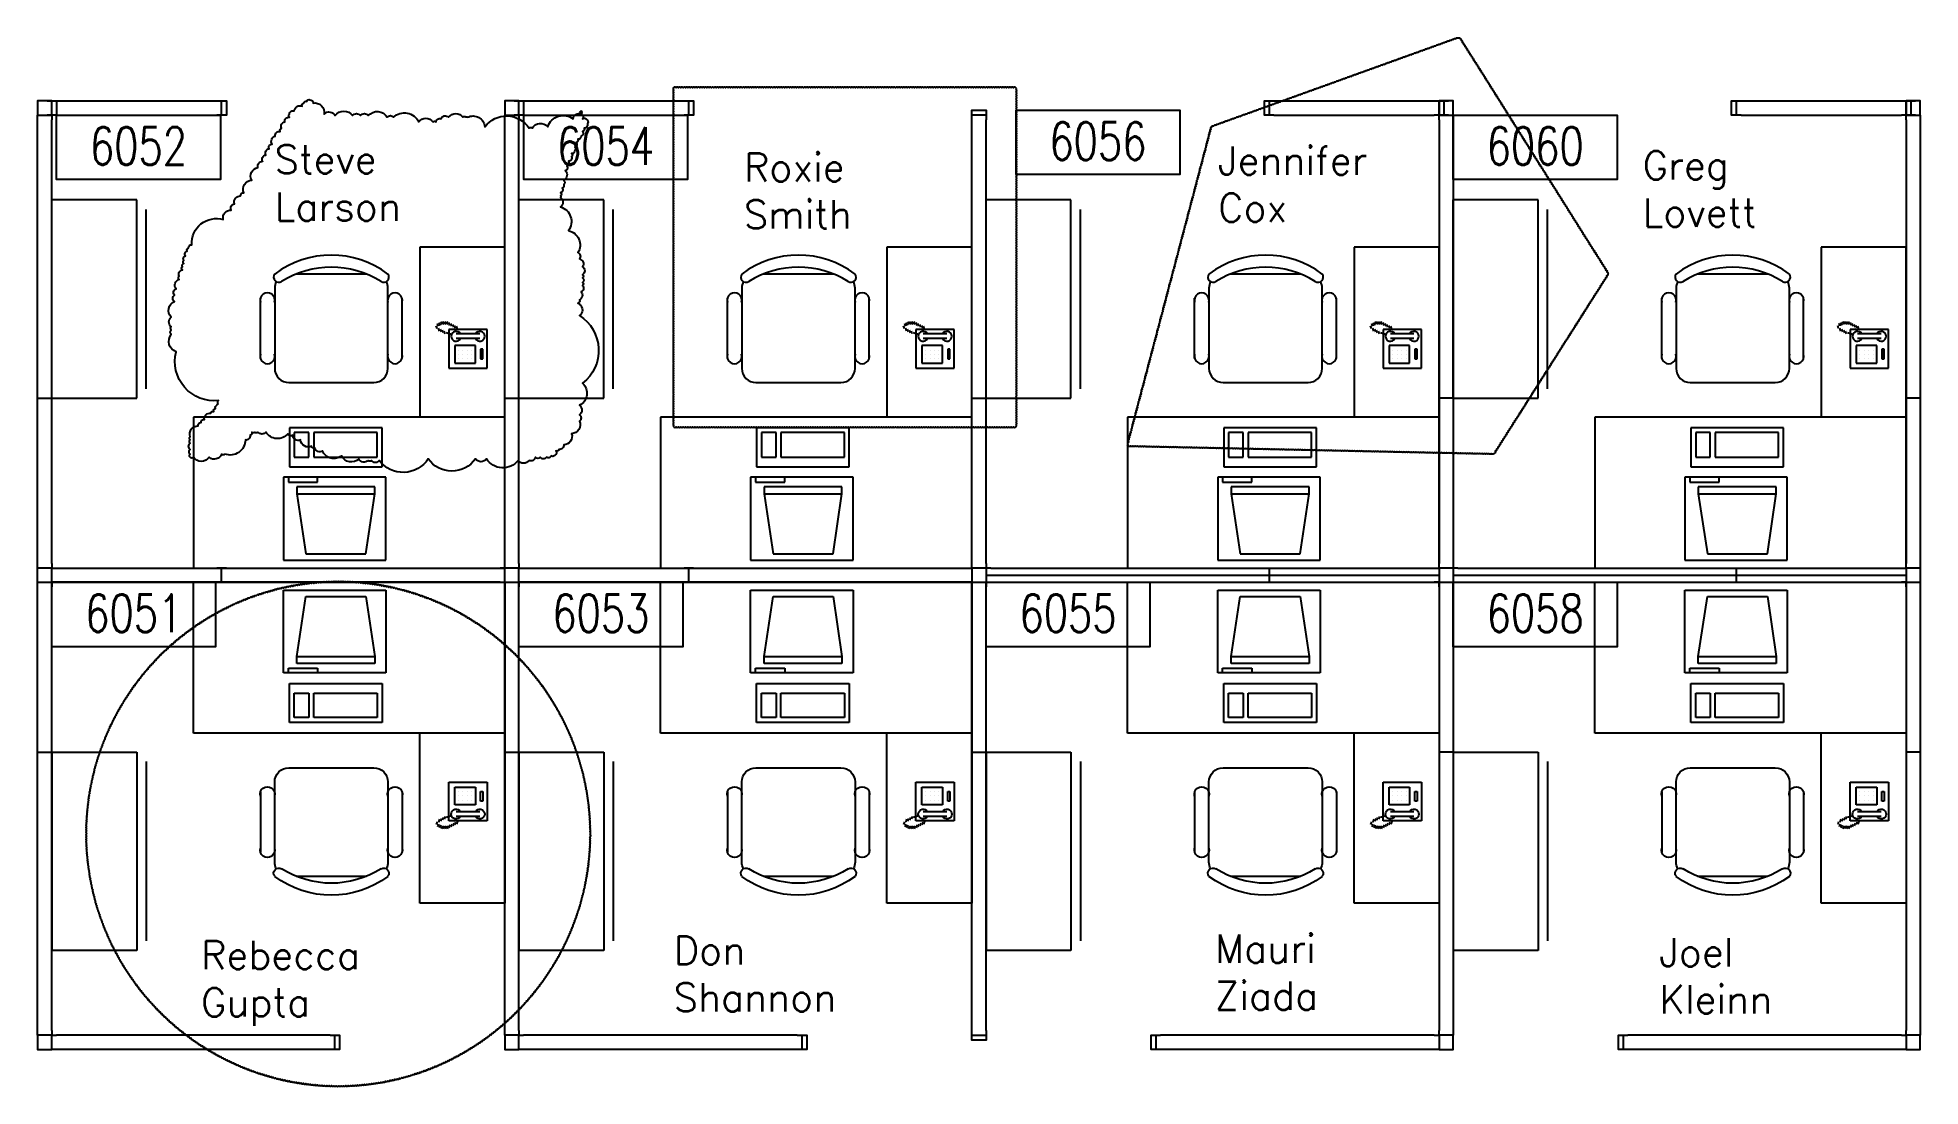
# Model space of a CAD drawing. Header units: millimetres. Extents: x 2510 to 2909, y 1470 to 1692.
import ezdxf
from ezdxf.enums import TextEntityAlignment as Align

# ---------------------------------------------------------------- set-up
doc = ezdxf.new("R2010")
doc.units = ezdxf.units.MM
for name, color, linetype in [('CHAIRS', 4, 'Continuous'), ('CPU', 6, 'Continuous'), ('EMPLOYEE', 1, 'Continuous'), ('FURNITURE', 3, 'Continuous'), ('PANELS_201', 6, 'Continuous'), ('PHONES', 4, 'Continuous'), ('RMNUM', 40, 'Continuous')]:
    doc.layers.add(name, color=color, linetype=linetype)
doc.styles.add('ARCHITXT', font='simplex.shx')
doc.styles.add('ROMANS', font='romans', dxfattribs={"width": 0.75, "height": 8})

msp = doc.modelspace()

# ---------------------------------------------------------------- texts
at = {"layer": 'EMPLOYEE', "lineweight": -3, "char_height": 6, "attachment_point": 1, "style": 'ARCHITXT'}
for s, insert, width in [('\\A1;Steve\\PLarson', (2560.7, 1669.07), 24.4379), ('\\A1;Jennifer\\PCox', (2760.63, 1668.83), 29.7094), ('\\A1;Roxie\\PSmith', (2660.13, 1667.4), 20.4802), ('\\A1;Greg\\PLovett', (2850.61, 1667.81), 22.1583), ('\\A1;Rebecca\\PGupta', (2545.07, 1500.47), 32.0668), ('\\A1;Don\\PShannon', (2645.25, 1501.49), 32.6071), ('\\A1;Mauri\\PZiada', (2759.97, 1501.84), 20.4434), ('\\A1;Joel\\PKleinn', (2854.16, 1501.07), 22.1091)]:
    msp.add_mtext(s, dxfattribs=dict(at, insert=insert, width=width))

# ---------------------------------------------------------------- blocks, each defined once
blk = doc.blocks.new('RMNUM')
at = {"layer": 'RMNUM'}
blk.add_lwpolyline([(-16.33354, 6.674702), (18.388073, 6.674702), (18.388073, -6.982766), (-16.33354, -6.982766), (-16.33354, 6.674702)], dxfattribs=at)
at = {"layer": 'RMNUM', "style": 'ROMANS', "width": 0.75}
blk.add_attdef('NUMBER', text='', height=8, dxfattribs=at).set_placement((1.027267, 0.114097), align=Align.MIDDLE_CENTER)
blk = doc.blocks.new('CHAIR7')
for p, q in [((20, 12), (3, 12)), ((5.12, 15.04), (17.88, 15.04)), ((0, 9), (0, -9)), ((23, -7.44), (23, 7.44)), ((3, -12), (20, -12)), ((5.12, -15), (17.88, -15))]:
    blk.add_line(p, q)
for centre, radius, start, end in [((3, 9), 3, 90, 180), ((5.56, 13.54), 1.56, 73.7398, 286.2602), ((17.44, 13.54), 1.56, 253.7398, 106.2602), ((20, 9), 3, 62.4156, 90), ((22.34, 11.12), 1.1, 53.3099, 212.0274), ((7, 0), 20, 323.1301, 36.8699), ((4.82, 0), 19.64, 327.5758, 32.4242), ((3, -9), 3, 180, 270), ((5.56, -13.5), 1.56, 73.7398, 286.2602), ((17.44, -13.5), 1.56, 253.7398, 106.2602), ((20, -9), 3, 270, 297.5844), ((22.34, -11.12), 1.1, 147.9726, 306.6901)]:
    blk.add_arc(centre, radius, start, end)
blk = doc.blocks.new('DESK2')
for p, q in [((33, 0), (-33, 0)), ((-33, 0), (-33, -68)), ((33, -32), (33, 0)), ((-33, -32), (33, -32)), ((-15, -68), (-15, -32)), ((-33, -68), (-15, -68))]:
    blk.add_line(p, q)
blk = doc.blocks.new('FC42X18D')
for p, q in [((-21, 0), (-21, -18)), ((-21, 0), (21, 0)), ((21, -18), (21, 0)), ((-21, -18), (21, -18)), ((-19, -20), (19, -20))]:
    blk.add_line(p, q)
blk = doc.blocks.new('RECTANG')
for p, q in [((1, 1), (0, 1)), ((0, 1), (0, 0)), ((1, 0), (1, 1)), ((0, 0), (1, 0))]:
    blk.add_line(p, q)
blk = doc.blocks.new('FNPHONE')
for p, q in [((-7.29, 6.54), (-7.29, 1.54)), ((-6.29, 6.54), (-6.29, 1.54)), ((-3.87, 4.85), (-3.87, 4.85)), ((-2.94, 4.85), (-2.94, 4.85)), ((-2, 4.85), (-2, 4.85)), ((-9.1, 0.22), (-9.7, 0.02)), ((-8.9, 0.62), (-9.5, 0.42)), ((-8.7, 1.02), (-9.3, 0.82)), ((-8.5, 1.42), (-9.1, 1.22)), ((-8.3, 1.82), (-8.9, 1.62)), ((-7.14, 0.56), (-7.5, -0.58)), ((-3.87, 3.91), (-3.87, 3.91)), ((-3.87, 2.97), (-3.87, 2.97)), ((-3.87, 2.03), (-3.87, 2.03)), ((-2.94, 3.91), (-2.94, 3.91)), ((-2.94, 2.97), (-2.94, 2.97)), ((-2.94, 2.03), (-2.94, 2.03)), ((-2, 3.91), (-2, 3.91)), ((-2, 2.97), (-2, 2.97)), ((-2, 2.03), (-2, 2.03)), ((-9.3, -0.18), (-9.9, -0.38)), ((-9.3, -0.58), (-9.9, -0.78)), ((-9.3, -0.98), (-9.9, -1.18)), ((-9.3, -1.38), (-9.9, -1.58)), ((-9.1, -1.78), (-9.7, -1.98)), ((-8.9, -2.18), (-9.5, -2.38)), ((-8.43, -2.46), (-9.03, -2.66)), ((-7.9, -1.98), (-8.5, -2.18)), ((-7.7, -1.58), (-8.3, -1.78)), ((-7.5, -1.18), (-8.1, -1.38)), ((-7.3, -0.78), (-7.9, -0.98))]:
    blk.add_line(p, q)
for centre, start, end in [((-6.79, 6.54), 298.4915, 241.5085), ((-6.79, 1.54), 118.4915, 61.5085)]:
    blk.add_arc(centre, 1.05, start, end)
for p, xscale, yscale, zscale in [((-8.21, 0), 8.20528234483245, 8.104073169521023, 8.20528234483245), ((-4.81, 1.25), 3.75, 4.375, 3.75), ((-4.03, 6.72), 2.03125, 0.46875, 2.03125)]:
    blk.add_blockref('RECTANG', p, dxfattribs=dict(xscale=xscale, yscale=yscale, zscale=zscale))
blk = doc.blocks.new('IBMAT', base_point=(61, 306))
for p, q in [((75, 307), (75, 306)), ((81, 307), (75, 307)), ((81, 306), (81, 307))]:
    blk.add_line(p, q)
at = {"xscale": 21, "yscale": 17, "zscale": 21}
blk.add_blockref('RECTANG', (61, 306), dxfattribs=at)
blk = doc.blocks.new('KEYBOARD', base_point=(60, 294))
for p, xscale, yscale, zscale in [((60, 294), 19, 8, 19), ((61, 295), 13, 5, 13), ((75, 295), 3, 5, 3)]:
    blk.add_blockref('RECTANG', p, dxfattribs=dict(xscale=xscale, yscale=yscale, zscale=zscale))
blk = doc.blocks.new('COMPUTER')
for p, q in [((-6.64, 16.23), (-8.5, 3.5)), ((6.08, 16.23), (-6.64, 16.23)), ((8, 3.5), (6.08, 16.23)), ((-8.5, 3.5), (-8.5, 2.04)), ((8, 3.5), (-8.5, 3.5)), ((-8.5, 2.04), (8, 2.04)), ((8, 2.04), (8, 3.5))]:
    blk.add_line(p, q)
at = {"xscale": 1.033846153846154, "yscale": 1.033846153846154, "zscale": 1.033846153846154}
for name, p in [('IBMAT', (-10.86, 0)), ('KEYBOARD', (-10.05, -10.5))]:
    blk.add_blockref(name, p, dxfattribs=at)

# ---------------------------------------------------------------- linework, layer by layer
for points in [[(2819.04, 1603.71, -0.520567), (2818.54, 1603.73, -0.520567), (2818.04, 1603.74, -0.520567), (2817.54, 1603.75, -0.520567), (2817.04, 1603.76, -0.520567), (2816.54, 1603.77, -0.520567), (2816.04, 1603.78, -0.520567), (2815.54, 1603.79, -0.520567), (2815.04, 1603.8, -0.520567), (2814.54, 1603.81, -0.520567), (2814.04, 1603.82, -0.520567), (2813.54, 1603.83, -0.520567), (2813.04, 1603.84, -0.520567), (2812.54, 1603.85, -0.520567), (2812.04, 1603.86, -0.520567), (2811.54, 1603.87, -0.520567), (2811.04, 1603.89, -0.520567), (2810.54, 1603.9, -0.520567), (2810.04, 1603.91, -0.520567), (2809.54, 1603.92, -0.520567), (2809.04, 1603.93, -0.520567), (2808.54, 1603.94, -0.520567), (2808.04, 1603.95, -0.520567), (2807.54, 1603.96, -0.520567), (2807.04, 1603.97, -0.520567), (2806.54, 1603.98, -0.520567), (2806.04, 1603.99, -0.520567), (2805.54, 1604, -0.520567), (2805.05, 1604.01, -0.520567), (2804.55, 1604.02, -0.520567), (2804.05, 1604.03, -0.520567), (2803.55, 1604.05, -0.520567), (2803.05, 1604.06, -0.520567), (2802.55, 1604.07, -0.520567), (2802.05, 1604.08, -0.520567), (2801.55, 1604.09, -0.520567), (2801.05, 1604.1, -0.520567), (2800.55, 1604.11, -0.520567), (2800.05, 1604.12, -0.520567), (2799.55, 1604.13, -0.520567), (2799.05, 1604.14, -0.520567), (2798.55, 1604.15, -0.520567), (2798.05, 1604.16, -0.520567), (2797.55, 1604.17, -0.520567), (2797.05, 1604.18, -0.520567), (2796.55, 1604.2, -0.520567), (2796.05, 1604.21, -0.520567), (2795.55, 1604.22, -0.520567), (2795.05, 1604.23, -0.520567), (2794.55, 1604.24, -0.520567), (2794.05, 1604.25, -0.520567), (2793.55, 1604.26, -0.520567), (2793.05, 1604.27, -0.520567), (2792.55, 1604.28, -0.520567), (2792.05, 1604.29, -0.520567), (2791.55, 1604.3, -0.520567), (2791.05, 1604.31, -0.520567), (2790.55, 1604.32, -0.520567), (2790.05, 1604.33, -0.520567), (2789.55, 1604.34, -0.520567), (2789.05, 1604.36, -0.520567), (2788.55, 1604.37, -0.520567), (2788.05, 1604.38, -0.520567), (2787.55, 1604.39, -0.520567), (2787.05, 1604.4, -0.520567), (2786.55, 1604.41, -0.520567), (2786.05, 1604.42, -0.520567), (2785.55, 1604.43, -0.520567), (2785.05, 1604.44, -0.520567), (2784.55, 1604.45, -0.520567), (2784.05, 1604.46, -0.520567), (2783.55, 1604.47, -0.520567), (2783.05, 1604.48, -0.520567), (2782.55, 1604.49, -0.520567), (2782.05, 1604.5, -0.520567), (2781.55, 1604.52, -0.520567), (2781.05, 1604.53, -0.520567), (2780.55, 1604.54, -0.520567), (2780.05, 1604.55, -0.520567), (2779.55, 1604.56, -0.520567), (2779.05, 1604.57, -0.520567), (2778.55, 1604.58, -0.520567), (2778.05, 1604.59, -0.520567), (2777.55, 1604.6, -0.520567), (2777.05, 1604.61, -0.520567), (2776.55, 1604.62, -0.520567), (2776.05, 1604.63, -0.520567), (2775.55, 1604.64, -0.520567), (2775.05, 1604.65, -0.520567), (2774.55, 1604.67, -0.520567), (2774.05, 1604.68, -0.520567), (2773.55, 1604.69, -0.520567), (2773.05, 1604.7, -0.520567), (2772.55, 1604.71, -0.520567), (2772.05, 1604.72, -0.520567), (2771.55, 1604.73, -0.520567), (2771.05, 1604.74, -0.520567), (2770.55, 1604.75, -0.520567), (2770.05, 1604.76, -0.520567), (2769.55, 1604.77, -0.520567), (2769.05, 1604.78, -0.520567), (2768.55, 1604.79, -0.520567), (2768.05, 1604.8, -0.520567), (2767.55, 1604.81, -0.520567), (2767.05, 1604.83, -0.520567), (2766.55, 1604.84, -0.520567), (2766.05, 1604.85, -0.520567), (2765.55, 1604.86, -0.520567), (2765.05, 1604.87, -0.520567), (2764.55, 1604.88, -0.520567), (2764.05, 1604.89, -0.520567), (2763.55, 1604.9, -0.520567), (2763.05, 1604.91, -0.520567), (2762.55, 1604.92, -0.520567), (2762.05, 1604.93, -0.520567), (2761.55, 1604.94, -0.520567), (2761.06, 1604.95, -0.520567), (2760.56, 1604.96, -0.520567), (2760.06, 1604.97, -0.520567), (2759.56, 1604.99, -0.520567), (2759.06, 1605, -0.520567), (2758.56, 1605.01, -0.520567), (2758.06, 1605.02, -0.520567), (2757.56, 1605.03, -0.520567), (2757.06, 1605.04, -0.520567), (2756.56, 1605.05, -0.520567), (2756.06, 1605.06, -0.520567), (2755.56, 1605.07, -0.520567), (2755.06, 1605.08, -0.520567), (2754.56, 1605.09, -0.520567), (2754.06, 1605.1, -0.520567), (2753.56, 1605.11, -0.520567), (2753.06, 1605.12, -0.520567), (2752.56, 1605.14, -0.520567), (2752.06, 1605.15, -0.520567), (2751.56, 1605.16, -0.520567), (2751.06, 1605.17, -0.520567), (2750.56, 1605.18, -0.520567), (2750.06, 1605.19, -0.520567), (2749.56, 1605.2, -0.520567), (2749.06, 1605.21, -0.520567), (2748.56, 1605.22, -0.520567), (2748.06, 1605.23, -0.520567), (2747.56, 1605.24, -0.520567), (2747.06, 1605.25, -0.520567), (2746.56, 1605.26, -0.520567), (2746.06, 1605.27, -0.520567), (2745.56, 1605.28, -0.520567), (2745.06, 1605.3, -0.520567), (2744.56, 1605.31, -0.520567), (2744.06, 1605.32, -0.520567), (2743.56, 1605.33, -0.520567), (2743.06, 1605.34, -0.520567), (2742.56, 1605.35, -0.520567), (2742.06, 1605.36, -0.520567), (2741.56, 1605.37, -0.520567), (2741.57, 1605.76, -0.520567), (2741.69, 1606.25, -0.520567), (2741.82, 1606.73, -0.520567), (2741.95, 1607.21, -0.520567), (2742.08, 1607.7, -0.520567), (2742.2, 1608.18, -0.520567), (2742.33, 1608.66, -0.520567), (2742.46, 1609.15, -0.520567), (2742.59, 1609.63, -0.520567), (2742.71, 1610.11, -0.520567), (2742.84, 1610.6, -0.520567), (2742.97, 1611.08, -0.520567), (2743.1, 1611.57, -0.520567), (2743.22, 1612.05, -0.520567), (2743.35, 1612.53, -0.520567), (2743.48, 1613.02, -0.520567), (2743.61, 1613.5, -0.520567), (2743.73, 1613.98, -0.520567), (2743.86, 1614.47, -0.520567), (2743.99, 1614.95, -0.520567), (2744.12, 1615.43, -0.520567), (2744.24, 1615.92, -0.520567), (2744.37, 1616.4, -0.520567), (2744.5, 1616.88, -0.520567), (2744.63, 1617.37, -0.520567), (2744.75, 1617.85, -0.520567), (2744.88, 1618.33, -0.520567), (2745.01, 1618.82, -0.520567), (2745.14, 1619.3, -0.520567), (2745.26, 1619.78, -0.520567), (2745.39, 1620.27, -0.520567), (2745.52, 1620.75, -0.520567), (2745.65, 1621.23, -0.520567), (2745.77, 1621.72, -0.520567), (2745.9, 1622.2, -0.520567), (2746.03, 1622.69, -0.520567), (2746.16, 1623.17, -0.520567), (2746.28, 1623.65, -0.520567), (2746.41, 1624.14, -0.520567), (2746.54, 1624.62, -0.520567), (2746.67, 1625.1, -0.520567), (2746.79, 1625.59, -0.520567), (2746.92, 1626.07, -0.520567), (2747.05, 1626.55, -0.520567), (2747.18, 1627.04, -0.520567), (2747.3, 1627.52, -0.520567), (2747.43, 1628, -0.520567), (2747.56, 1628.49, -0.520567), (2747.69, 1628.97, -0.520567), (2747.81, 1629.45, -0.520567), (2747.94, 1629.94, -0.520567), (2748.07, 1630.42, -0.520567), (2748.2, 1630.9, -0.520567), (2748.32, 1631.39, -0.520567), (2748.45, 1631.87, -0.520567), (2748.58, 1632.35, -0.520567), (2748.71, 1632.84, -0.520567), (2748.83, 1633.32, -0.520567), (2748.96, 1633.81, -0.520567), (2749.09, 1634.29, -0.520567), (2749.21, 1634.77, -0.520567), (2749.34, 1635.26, -0.520567), (2749.47, 1635.74, -0.520567), (2749.6, 1636.22, -0.520567), (2749.72, 1636.71, -0.520567), (2749.85, 1637.19, -0.520567), (2749.98, 1637.67, -0.520567), (2750.11, 1638.16, -0.520567), (2750.23, 1638.64, -0.520567), (2750.36, 1639.12, -0.520567), (2750.49, 1639.61, -0.520567), (2750.62, 1640.09, -0.520567), (2750.74, 1640.57, -0.520567), (2750.87, 1641.06, -0.520567), (2751, 1641.54, -0.520567), (2751.13, 1642.02, -0.520567), (2751.25, 1642.51, -0.520567), (2751.38, 1642.99, -0.520567), (2751.51, 1643.47, -0.520567), (2751.64, 1643.96, -0.520567), (2751.76, 1644.44, -0.520567), (2751.89, 1644.93, -0.520567), (2752.02, 1645.41, -0.520567), (2752.15, 1645.89, -0.520567), (2752.27, 1646.38, -0.520567), (2752.4, 1646.86, -0.520567), (2752.53, 1647.34, -0.520567), (2752.66, 1647.83, -0.520567), (2752.78, 1648.31, -0.520567), (2752.91, 1648.79, -0.520567), (2753.04, 1649.28, -0.520567), (2753.17, 1649.76, -0.520567), (2753.29, 1650.24, -0.520567), (2753.42, 1650.73, -0.520567), (2753.55, 1651.21, -0.520567), (2753.68, 1651.69, -0.520567), (2753.8, 1652.18, -0.520567), (2753.93, 1652.66, -0.520567), (2754.06, 1653.14, -0.520567), (2754.19, 1653.63, -0.520567), (2754.31, 1654.11, -0.520567), (2754.44, 1654.59, -0.520567), (2754.57, 1655.08, -0.520567), (2754.7, 1655.56, -0.520567), (2754.82, 1656.05, -0.520567), (2754.95, 1656.53, -0.520567), (2755.08, 1657.01, -0.520567), (2755.21, 1657.5, -0.520567), (2755.33, 1657.98, -0.520567), (2755.46, 1658.46, -0.520567), (2755.59, 1658.95, -0.520567), (2755.72, 1659.43, -0.520567), (2755.84, 1659.91, -0.520567), (2755.97, 1660.4, -0.520567), (2756.1, 1660.88, -0.520567), (2756.23, 1661.36, -0.520567), (2756.35, 1661.85, -0.520567), (2756.48, 1662.33, -0.520567), (2756.61, 1662.81, -0.520567), (2756.74, 1663.3, -0.520567), (2756.86, 1663.78, -0.520567), (2756.99, 1664.26, -0.520567), (2757.12, 1664.75, -0.520567), (2757.24, 1665.23, -0.520567), (2757.37, 1665.71, -0.520567), (2757.5, 1666.2, -0.520567), (2757.63, 1666.68, -0.520567), (2757.75, 1667.17, -0.520567), (2757.88, 1667.65, -0.520567), (2758.01, 1668.13, -0.520567), (2758.14, 1668.62, -0.520567), (2758.26, 1669.1, -0.520567), (2758.39, 1669.58, -0.520567), (2758.52, 1670.07, -0.520567), (2758.65, 1670.55, -0.520567), (2758.77, 1671.03, -0.520567), (2758.9, 1671.52, -0.520567), (2759.03, 1672, -0.520567), (2759.16, 1672.48, -0.520567), (2759.28, 1672.97, -0.520567), (2759.73, 1673.16, -0.520567), (2760.2, 1673.33, -0.520567), (2760.67, 1673.5, -0.520567), (2761.14, 1673.67, -0.520567), (2761.61, 1673.84, -0.520567), (2762.08, 1674.01, -0.520567), (2762.55, 1674.18, -0.520567), (2763.02, 1674.35, -0.520567), (2763.49, 1674.52, -0.520567), (2763.96, 1674.68, -0.520567), (2764.43, 1674.85, -0.520567), (2764.9, 1675.02, -0.520567), (2765.37, 1675.19, -0.520567), (2765.84, 1675.36, -0.520567), (2766.32, 1675.53, -0.520567), (2766.79, 1675.7, -0.520567), (2767.26, 1675.87, -0.520567), (2767.73, 1676.04, -0.520567), (2768.2, 1676.21, -0.520567), (2768.67, 1676.38, -0.520567), (2769.14, 1676.55, -0.520567), (2769.61, 1676.72, -0.520567), (2770.08, 1676.89, -0.520567), (2770.55, 1677.06, -0.520567), (2771.02, 1677.23, -0.520567), (2771.49, 1677.4, -0.520567), (2771.96, 1677.57, -0.520567), (2772.43, 1677.74, -0.520567), (2772.9, 1677.91, -0.520567), (2773.37, 1678.07, -0.520567), (2773.84, 1678.24, -0.520567), (2774.31, 1678.41, -0.520567), (2774.78, 1678.58, -0.520567), (2775.25, 1678.75, -0.520567), (2775.72, 1678.92, -0.520567), (2776.19, 1679.09, -0.520567), (2776.66, 1679.26, -0.520567), (2777.13, 1679.43, -0.520567), (2777.6, 1679.6, -0.520567), (2778.07, 1679.77, -0.520567), (2778.55, 1679.94, -0.520567), (2779.02, 1680.11, -0.520567), (2779.49, 1680.28, -0.520567), (2779.96, 1680.45, -0.520567), (2780.43, 1680.62, -0.520567), (2780.9, 1680.79, -0.520567), (2781.37, 1680.96, -0.520567), (2781.84, 1681.13, -0.520567), (2782.31, 1681.3, -0.520567), (2782.78, 1681.46, -0.520567), (2783.25, 1681.63, -0.520567), (2783.72, 1681.8, -0.520567), (2784.19, 1681.97, -0.520567), (2784.66, 1682.14, -0.520567), (2785.13, 1682.31, -0.520567), (2785.6, 1682.48, -0.520567), (2786.07, 1682.65, -0.520567), (2786.54, 1682.82, -0.520567), (2787.01, 1682.99, -0.520567), (2787.48, 1683.16, -0.520567), (2787.95, 1683.33, -0.520567), (2788.42, 1683.5, -0.520567), (2788.89, 1683.67, -0.520567), (2789.36, 1683.84, -0.520567), (2789.83, 1684.01, -0.520567), (2790.31, 1684.18, -0.520567), (2790.78, 1684.35, -0.520567), (2791.25, 1684.52, -0.520567), (2791.72, 1684.68, -0.520567), (2792.19, 1684.85, -0.520567), (2792.66, 1685.02, -0.520567), (2793.13, 1685.19, -0.520567), (2793.6, 1685.36, -0.520567), (2794.07, 1685.53, -0.520567), (2794.54, 1685.7, -0.520567), (2795.01, 1685.87, -0.520567), (2795.48, 1686.04, -0.520567), (2795.95, 1686.21, -0.520567), (2796.42, 1686.38, -0.520567), (2796.89, 1686.55, -0.520567), (2797.36, 1686.72, -0.520567), (2797.83, 1686.89, -0.520567), (2798.3, 1687.06, -0.520567), (2798.77, 1687.23, -0.520567), (2799.24, 1687.4, -0.520567), (2799.71, 1687.57, -0.520567), (2800.18, 1687.74, -0.520567), (2800.65, 1687.91, -0.520567), (2801.12, 1688.07, -0.520567), (2801.59, 1688.24, -0.520567), (2802.07, 1688.41, -0.520567), (2802.54, 1688.58, -0.520567), (2803.01, 1688.75, -0.520567), (2803.48, 1688.92, -0.520567), (2803.95, 1689.09, -0.520567), (2804.42, 1689.26, -0.520567), (2804.89, 1689.43, -0.520567), (2805.36, 1689.6, -0.520567), (2805.83, 1689.77, -0.520567), (2806.3, 1689.94, -0.520567), (2806.77, 1690.11, -0.520567), (2807.24, 1690.28, -0.520567), (2807.71, 1690.45, -0.520567), (2808.18, 1690.62, -0.520567), (2808.65, 1690.79, -0.520567), (2809.12, 1690.96, -0.520567), (2809.59, 1691.13, -0.520567), (2810.06, 1691.29, -0.520567), (2810.53, 1691.46, -0.520567), (2811, 1691.63, -0.520567), (2811.47, 1691.8, -0.520567), (2811.86, 1691.72, -0.520567), (2812.12, 1691.29, -0.520567), (2812.39, 1690.87, -0.520567), (2812.65, 1690.45, -0.520567), (2812.92, 1690.02, -0.520567), (2813.19, 1689.6, -0.520567), (2813.45, 1689.18, -0.520567), (2813.72, 1688.75, -0.520567), (2813.99, 1688.33, -0.520567), (2814.25, 1687.91, -0.520567), (2814.52, 1687.48, -0.520567), (2814.79, 1687.06, -0.520567), (2815.05, 1686.64, -0.520567), (2815.32, 1686.22, -0.520567), (2815.59, 1685.79, -0.520567), (2815.85, 1685.37, -0.520567), (2816.12, 1684.95, -0.520567), (2816.39, 1684.52, -0.520567), (2816.65, 1684.1, -0.520567), (2816.92, 1683.68, -0.520567), (2817.18, 1683.25, -0.520567), (2817.45, 1682.83, -0.520567), (2817.72, 1682.41, -0.520567), (2817.98, 1681.99, -0.520567), (2818.25, 1681.56, -0.520567), (2818.52, 1681.14, -0.520567), (2818.78, 1680.72, -0.520567), (2819.05, 1680.29, -0.520567), (2819.32, 1679.87, -0.520567), (2819.58, 1679.45, -0.520567), (2819.85, 1679.02, -0.520567), (2820.12, 1678.6, -0.520567), (2820.38, 1678.18, -0.520567), (2820.65, 1677.75, -0.520567), (2820.92, 1677.33, -0.520567), (2821.18, 1676.91, -0.520567), (2821.45, 1676.49, -0.520567), (2821.72, 1676.06, -0.520567), (2821.98, 1675.64, -0.520567), (2822.25, 1675.22, -0.520567), (2822.51, 1674.79, -0.520567), (2822.78, 1674.37, -0.520567), (2823.05, 1673.95, -0.520567), (2823.31, 1673.52, -0.520567), (2823.58, 1673.1, -0.520567), (2823.85, 1672.68, -0.520567), (2824.11, 1672.25, -0.520567), (2824.38, 1671.83, -0.520567), (2824.65, 1671.41, -0.520567), (2824.91, 1670.99, -0.520567), (2825.18, 1670.56, -0.520567), (2825.45, 1670.14, -0.520567), (2825.71, 1669.72, -0.520567), (2825.98, 1669.29, -0.520567), (2826.25, 1668.87, -0.520567), (2826.51, 1668.45, -0.520567), (2826.78, 1668.02, -0.520567), (2827.05, 1667.6, -0.520567), (2827.31, 1667.18, -0.520567), (2827.58, 1666.75, -0.520567), (2827.84, 1666.33, -0.520567), (2828.11, 1665.91, -0.520567), (2828.38, 1665.49, -0.520567), (2828.64, 1665.06, -0.520567), (2828.91, 1664.64, -0.520567), (2829.18, 1664.22, -0.520567), (2829.44, 1663.79, -0.520567), (2829.71, 1663.37, -0.520567), (2829.98, 1662.95, -0.520567), (2830.24, 1662.52, -0.520567), (2830.51, 1662.1, -0.520567), (2830.78, 1661.68, -0.520567), (2831.04, 1661.26, -0.520567), (2831.31, 1660.83, -0.520567), (2831.58, 1660.41, -0.520567), (2831.84, 1659.99, -0.520567), (2832.11, 1659.56, -0.520567), (2832.38, 1659.14, -0.520567), (2832.64, 1658.72, -0.520567), (2832.91, 1658.29, -0.520567), (2833.17, 1657.87, -0.520567), (2833.44, 1657.45, -0.520567), (2833.71, 1657.02, -0.520567), (2833.97, 1656.6, -0.520567), (2834.24, 1656.18, -0.520567), (2834.51, 1655.76, -0.520567), (2834.77, 1655.33, -0.520567), (2835.04, 1654.91, -0.520567), (2835.31, 1654.49, -0.520567), (2835.57, 1654.06, -0.520567), (2835.84, 1653.64, -0.520567), (2836.11, 1653.22, -0.520567), (2836.37, 1652.79, -0.520567), (2836.64, 1652.37, -0.520567), (2836.91, 1651.95, -0.520567), (2837.17, 1651.52, -0.520567), (2837.44, 1651.1, -0.520567), (2837.71, 1650.68, -0.520567), (2837.97, 1650.26, -0.520567), (2838.24, 1649.83, -0.520567), (2838.5, 1649.41, -0.520567), (2838.77, 1648.99, -0.520567), (2839.04, 1648.56, -0.520567), (2839.3, 1648.14, -0.520567), (2839.57, 1647.72, -0.520567), (2839.84, 1647.29, -0.520567), (2840.1, 1646.87, -0.520567), (2840.37, 1646.45, -0.520567), (2840.64, 1646.03, -0.520567), (2840.9, 1645.6, -0.520567), (2841.17, 1645.18, -0.520567), (2841.44, 1644.76, -0.520567), (2841.7, 1644.33, -0.520567), (2841.97, 1643.91, -0.520567), (2842.24, 1643.49, -0.520567), (2842.5, 1643.06, -0.520567), (2842.77, 1642.64, -0.520567), (2843.04, 1642.22, -0.520567), (2843.24, 1641.79, -0.520567), (2842.98, 1641.37, -0.520567), (2842.71, 1640.95, -0.520567), (2842.44, 1640.53, -0.520567), (2842.17, 1640.11, -0.520567), (2841.9, 1639.68, -0.520567), (2841.64, 1639.26, -0.520567), (2841.37, 1638.84, -0.520567), (2841.1, 1638.42, -0.520567), (2840.83, 1638, -0.520567), (2840.56, 1637.57, -0.520567), (2840.29, 1637.15, -0.520567), (2840.03, 1636.73, -0.520567), (2839.76, 1636.31, -0.520567), (2839.49, 1635.89, -0.520567), (2839.22, 1635.46, -0.520567), (2838.95, 1635.04, -0.520567), (2838.69, 1634.62, -0.520567), (2838.42, 1634.2, -0.520567), (2838.15, 1633.78, -0.520567), (2837.88, 1633.35, -0.520567), (2837.61, 1632.93, -0.520567), (2837.34, 1632.51, -0.520567), (2837.08, 1632.09, -0.520567), (2836.81, 1631.67, -0.520567), (2836.54, 1631.24, -0.520567), (2836.27, 1630.82, -0.520567), (2836, 1630.4, -0.520567), (2835.73, 1629.98, -0.520567), (2835.47, 1629.56, -0.520567), (2835.2, 1629.14, -0.520567), (2834.93, 1628.71, -0.520567), (2834.66, 1628.29, -0.520567), (2834.39, 1627.87, -0.520567), (2834.13, 1627.45, -0.520567), (2833.86, 1627.03, -0.520567), (2833.59, 1626.6, -0.520567), (2833.32, 1626.18, -0.520567), (2833.05, 1625.76, -0.520567), (2832.78, 1625.34, -0.520567), (2832.52, 1624.92, -0.520567), (2832.25, 1624.49, -0.520567), (2831.98, 1624.07, -0.520567), (2831.71, 1623.65, -0.520567), (2831.44, 1623.23, -0.520567), (2831.18, 1622.81, -0.520567), (2830.91, 1622.38, -0.520567), (2830.64, 1621.96, -0.520567), (2830.37, 1621.54, -0.520567), (2830.1, 1621.12, -0.520567), (2829.83, 1620.7, -0.520567), (2829.57, 1620.27, -0.520567), (2829.3, 1619.85, -0.520567), (2829.03, 1619.43, -0.520567), (2828.76, 1619.01, -0.520567), (2828.49, 1618.59, -0.520567), (2828.23, 1618.16, -0.520567), (2827.96, 1617.74, -0.520567), (2827.69, 1617.32, -0.520567), (2827.42, 1616.9, -0.520567), (2827.15, 1616.48, -0.520567), (2826.88, 1616.05, -0.520567), (2826.62, 1615.63, -0.520567), (2826.35, 1615.21, -0.520567), (2826.08, 1614.79, -0.520567), (2825.81, 1614.37, -0.520567), (2825.54, 1613.94, -0.520567), (2825.28, 1613.52, -0.520567), (2825.01, 1613.1, -0.520567), (2824.74, 1612.68, -0.520567), (2824.47, 1612.26, -0.520567), (2824.2, 1611.83, -0.520567), (2823.93, 1611.41, -0.520567), (2823.67, 1610.99, -0.520567), (2823.4, 1610.57, -0.520567), (2823.13, 1610.15, -0.520567), (2822.86, 1609.72, -0.520567), (2822.59, 1609.3, -0.520567), (2822.32, 1608.88, -0.520567), (2822.06, 1608.46, -0.520567), (2821.79, 1608.04, -0.520567), (2821.52, 1607.61, -0.520567), (2821.25, 1607.19, -0.520567), (2820.98, 1606.77, -0.520567), (2820.72, 1606.35, -0.520567), (2820.45, 1605.93, -0.520567), (2820.18, 1605.5, -0.520567), (2819.91, 1605.08, -0.520567), (2819.64, 1604.66, -0.520567), (2819.37, 1604.24, -0.520567)], [(2645.27, 1609.4, 0.520567), (2645.77, 1609.4, 0.520567), (2646.27, 1609.4, 0.520567), (2646.77, 1609.4, 0.520567), (2647.27, 1609.4, 0.520567), (2647.77, 1609.4, 0.520567), (2648.27, 1609.4, 0.520567), (2648.77, 1609.4, 0.520567), (2649.27, 1609.4, 0.520567), (2649.77, 1609.4, 0.520567), (2650.27, 1609.4, 0.520567), (2650.77, 1609.4, 0.520567), (2651.27, 1609.4, 0.520567), (2651.77, 1609.4, 0.520567), (2652.27, 1609.4, 0.520567), (2652.77, 1609.4, 0.520567), (2653.27, 1609.4, 0.520567), (2653.77, 1609.4, 0.520567), (2654.27, 1609.4, 0.520567), (2654.77, 1609.4, 0.520567), (2655.27, 1609.4, 0.520567), (2655.77, 1609.4, 0.520567), (2656.27, 1609.4, 0.520567), (2656.77, 1609.4, 0.520567), (2657.27, 1609.4, 0.520567), (2657.77, 1609.4, 0.520567), (2658.27, 1609.4, 0.520567), (2658.77, 1609.4, 0.520567), (2659.27, 1609.4, 0.520567), (2659.77, 1609.4, 0.520567), (2660.27, 1609.4, 0.520567), (2660.77, 1609.4, 0.520567), (2661.27, 1609.4, 0.520567), (2661.77, 1609.4, 0.520567), (2662.27, 1609.4, 0.520567), (2662.77, 1609.4, 0.520567), (2663.27, 1609.4, 0.520567), (2663.77, 1609.4, 0.520567), (2664.27, 1609.4, 0.520567), (2664.77, 1609.4, 0.520567), (2665.27, 1609.4, 0.520567), (2665.77, 1609.4, 0.520567), (2666.27, 1609.4, 0.520567), (2666.77, 1609.4, 0.520567), (2667.27, 1609.4, 0.520567), (2667.77, 1609.4, 0.520567), (2668.27, 1609.4, 0.520567), (2668.77, 1609.4, 0.520567), (2669.27, 1609.4, 0.520567), (2669.77, 1609.4, 0.520567), (2670.27, 1609.4, 0.520567), (2670.77, 1609.4, 0.520567), (2671.27, 1609.4, 0.520567), (2671.77, 1609.4, 0.520567), (2672.27, 1609.4, 0.520567), (2672.77, 1609.4, 0.520567), (2673.27, 1609.4, 0.520567), (2673.77, 1609.4, 0.520567), (2674.27, 1609.4, 0.520567), (2674.77, 1609.4, 0.520567), (2675.27, 1609.4, 0.520567), (2675.77, 1609.4, 0.520567), (2676.27, 1609.4, 0.520567), (2676.77, 1609.4, 0.520567), (2677.27, 1609.4, 0.520567), (2677.77, 1609.4, 0.520567), (2678.27, 1609.4, 0.520567), (2678.77, 1609.4, 0.520567), (2679.27, 1609.4, 0.520567), (2679.77, 1609.4, 0.520567), (2680.27, 1609.4, 0.520567), (2680.77, 1609.4, 0.520567), (2681.27, 1609.4, 0.520567), (2681.77, 1609.4, 0.520567), (2682.27, 1609.4, 0.520567), (2682.77, 1609.4, 0.520567), (2683.27, 1609.4, 0.520567), (2683.77, 1609.4, 0.520567), (2684.27, 1609.4, 0.520567), (2684.77, 1609.4, 0.520567), (2685.27, 1609.4, 0.520567), (2685.77, 1609.4, 0.520567), (2686.27, 1609.4, 0.520567), (2686.77, 1609.4, 0.520567), (2687.27, 1609.4, 0.520567), (2687.77, 1609.4, 0.520567), (2688.27, 1609.4, 0.520567), (2688.77, 1609.4, 0.520567), (2689.27, 1609.4, 0.520567), (2689.77, 1609.4, 0.520567), (2690.27, 1609.4, 0.520567), (2690.77, 1609.4, 0.520567), (2691.27, 1609.4, 0.520567), (2691.77, 1609.4, 0.520567), (2692.27, 1609.4, 0.520567), (2692.77, 1609.4, 0.520567), (2693.27, 1609.4, 0.520567), (2693.77, 1609.4, 0.520567), (2694.27, 1609.4, 0.520567), (2694.77, 1609.4, 0.520567), (2695.27, 1609.4, 0.520567), (2695.77, 1609.4, 0.520567), (2696.27, 1609.4, 0.520567), (2696.77, 1609.4, 0.520567), (2697.27, 1609.4, 0.520567), (2697.77, 1609.4, 0.520567), (2698.27, 1609.4, 0.520567), (2698.77, 1609.4, 0.520567), (2699.27, 1609.4, 0.520567), (2699.77, 1609.4, 0.520567), (2700.27, 1609.4, 0.520567), (2700.77, 1609.4, 0.520567), (2701.27, 1609.4, 0.520567), (2701.77, 1609.4, 0.520567), (2702.27, 1609.4, 0.520567), (2702.77, 1609.4, 0.520567), (2703.27, 1609.4, 0.520567), (2703.77, 1609.4, 0.520567), (2704.27, 1609.4, 0.520567), (2704.77, 1609.4, 0.520567), (2705.27, 1609.4, 0.520567), (2705.77, 1609.4, 0.520567), (2706.27, 1609.4, 0.520567), (2706.77, 1609.4, 0.520567), (2707.27, 1609.4, 0.520567), (2707.77, 1609.4, 0.520567), (2708.27, 1609.4, 0.520567), (2708.77, 1609.4, 0.520567), (2709.27, 1609.4, 0.520567), (2709.77, 1609.4, 0.520567), (2710.27, 1609.4, 0.520567), (2710.77, 1609.4, 0.520567), (2711.27, 1609.4, 0.520567), (2711.77, 1609.4, 0.520567), (2712.27, 1609.4, 0.520567), (2712.77, 1609.4, 0.520567), (2713.27, 1609.4, 0.520567), (2713.77, 1609.4, 0.520567), (2714.27, 1609.4, 0.520567), (2714.77, 1609.4, 0.520567), (2715.27, 1609.4, 0.520567), (2715.77, 1609.4, 0.520567), (2716.27, 1609.4, 0.520567), (2716.77, 1609.4, 0.520567), (2717.27, 1609.4, 0.520567), (2717.77, 1609.4, 0.520567), (2717.84, 1609.83, 0.520567), (2717.84, 1610.33, 0.520567), (2717.84, 1610.83, 0.520567), (2717.84, 1611.33, 0.520567), (2717.84, 1611.83, 0.520567), (2717.84, 1612.33, 0.520567), (2717.84, 1612.83, 0.520567), (2717.84, 1613.33, 0.520567), (2717.84, 1613.83, 0.520567), (2717.84, 1614.33, 0.520567), (2717.84, 1614.83, 0.520567), (2717.84, 1615.33, 0.520567), (2717.84, 1615.83, 0.520567), (2717.84, 1616.33, 0.520567), (2717.84, 1616.83, 0.520567), (2717.84, 1617.33, 0.520567), (2717.84, 1617.83, 0.520567), (2717.84, 1618.33, 0.520567), (2717.84, 1618.83, 0.520567), (2717.84, 1619.33, 0.520567), (2717.84, 1619.83, 0.520567), (2717.84, 1620.33, 0.520567), (2717.84, 1620.83, 0.520567), (2717.84, 1621.33, 0.520567), (2717.84, 1621.83, 0.520567), (2717.84, 1622.33, 0.520567), (2717.84, 1622.83, 0.520567), (2717.84, 1623.33, 0.520567), (2717.84, 1623.83, 0.520567), (2717.84, 1624.33, 0.520567), (2717.84, 1624.83, 0.520567), (2717.84, 1625.33, 0.520567), (2717.84, 1625.83, 0.520567), (2717.84, 1626.33, 0.520567), (2717.84, 1626.83, 0.520567), (2717.84, 1627.33, 0.520567), (2717.84, 1627.83, 0.520567), (2717.84, 1628.33, 0.520567), (2717.84, 1628.83, 0.520567), (2717.84, 1629.33, 0.520567), (2717.84, 1629.83, 0.520567), (2717.84, 1630.33, 0.520567), (2717.84, 1630.83, 0.520567), (2717.84, 1631.33, 0.520567), (2717.84, 1631.83, 0.520567), (2717.84, 1632.33, 0.520567), (2717.84, 1632.83, 0.520567), (2717.84, 1633.33, 0.520567), (2717.84, 1633.83, 0.520567), (2717.84, 1634.33, 0.520567), (2717.84, 1634.83, 0.520567), (2717.84, 1635.33, 0.520567), (2717.84, 1635.83, 0.520567), (2717.84, 1636.33, 0.520567), (2717.84, 1636.83, 0.520567), (2717.84, 1637.33, 0.520567), (2717.84, 1637.83, 0.520567), (2717.84, 1638.33, 0.520567), (2717.84, 1638.83, 0.520567), (2717.84, 1639.33, 0.520567), (2717.84, 1639.83, 0.520567), (2717.84, 1640.33, 0.520567), (2717.84, 1640.83, 0.520567), (2717.84, 1641.33, 0.520567), (2717.84, 1641.83, 0.520567), (2717.84, 1642.33, 0.520567), (2717.84, 1642.83, 0.520567), (2717.84, 1643.33, 0.520567), (2717.84, 1643.83, 0.520567), (2717.84, 1644.33, 0.520567), (2717.84, 1644.83, 0.520567), (2717.84, 1645.33, 0.520567), (2717.84, 1645.83, 0.520567), (2717.84, 1646.33, 0.520567), (2717.84, 1646.83, 0.520567), (2717.84, 1647.33, 0.520567), (2717.84, 1647.83, 0.520567), (2717.84, 1648.33, 0.520567), (2717.84, 1648.83, 0.520567), (2717.84, 1649.33, 0.520567), (2717.84, 1649.83, 0.520567), (2717.84, 1650.33, 0.520567), (2717.84, 1650.83, 0.520567), (2717.84, 1651.33, 0.520567), (2717.84, 1651.83, 0.520567), (2717.84, 1652.33, 0.520567), (2717.84, 1652.83, 0.520567), (2717.84, 1653.33, 0.520567), (2717.84, 1653.83, 0.520567), (2717.84, 1654.33, 0.520567), (2717.84, 1654.83, 0.520567), (2717.84, 1655.33, 0.520567), (2717.84, 1655.83, 0.520567), (2717.84, 1656.33, 0.520567), (2717.84, 1656.83, 0.520567), (2717.84, 1657.33, 0.520567), (2717.84, 1657.83, 0.520567), (2717.84, 1658.33, 0.520567), (2717.84, 1658.83, 0.520567), (2717.84, 1659.33, 0.520567), (2717.84, 1659.83, 0.520567), (2717.84, 1660.33, 0.520567), (2717.84, 1660.83, 0.520567), (2717.84, 1661.33, 0.520567), (2717.84, 1661.83, 0.520567), (2717.84, 1662.33, 0.520567), (2717.84, 1662.83, 0.520567), (2717.84, 1663.33, 0.520567), (2717.84, 1663.83, 0.520567), (2717.84, 1664.33, 0.520567), (2717.84, 1664.83, 0.520567), (2717.84, 1665.33, 0.520567), (2717.84, 1665.83, 0.520567), (2717.84, 1666.33, 0.520567), (2717.84, 1666.83, 0.520567), (2717.84, 1667.33, 0.520567), (2717.84, 1667.83, 0.520567), (2717.84, 1668.33, 0.520567), (2717.84, 1668.83, 0.520567), (2717.84, 1669.33, 0.520567), (2717.84, 1669.83, 0.520567), (2717.84, 1670.33, 0.520567), (2717.84, 1670.83, 0.520567), (2717.84, 1671.33, 0.520567), (2717.84, 1671.83, 0.520567), (2717.84, 1672.33, 0.520567), (2717.84, 1672.83, 0.520567), (2717.84, 1673.33, 0.520567), (2717.84, 1673.83, 0.520567), (2717.84, 1674.33, 0.520567), (2717.84, 1674.83, 0.520567), (2717.84, 1675.33, 0.520567), (2717.84, 1675.83, 0.520567), (2717.84, 1676.33, 0.520567), (2717.84, 1676.83, 0.520567), (2717.84, 1677.33, 0.520567), (2717.84, 1677.83, 0.520567), (2717.84, 1678.33, 0.520567), (2717.84, 1678.83, 0.520567), (2717.84, 1679.33, 0.520567), (2717.84, 1679.83, 0.520567), (2717.84, 1680.33, 0.520567), (2717.84, 1680.83, 0.520567), (2717.77, 1681.26, 0.520567), (2717.27, 1681.26, 0.520567), (2716.77, 1681.26, 0.520567), (2716.27, 1681.26, 0.520567), (2715.77, 1681.26, 0.520567), (2715.27, 1681.26, 0.520567), (2714.77, 1681.26, 0.520567), (2714.27, 1681.26, 0.520567), (2713.77, 1681.26, 0.520567), (2713.27, 1681.26, 0.520567), (2712.77, 1681.26, 0.520567), (2712.27, 1681.26, 0.520567), (2711.77, 1681.26, 0.520567), (2711.27, 1681.26, 0.520567), (2710.77, 1681.26, 0.520567), (2710.27, 1681.26, 0.520567), (2709.77, 1681.26, 0.520567), (2709.27, 1681.26, 0.520567), (2708.77, 1681.26, 0.520567), (2708.27, 1681.26, 0.520567), (2707.77, 1681.26, 0.520567), (2707.27, 1681.26, 0.520567), (2706.77, 1681.26, 0.520567), (2706.27, 1681.26, 0.520567), (2705.77, 1681.26, 0.520567), (2705.27, 1681.26, 0.520567), (2704.77, 1681.26, 0.520567), (2704.27, 1681.26, 0.520567), (2703.77, 1681.26, 0.520567), (2703.27, 1681.26, 0.520567), (2702.77, 1681.26, 0.520567), (2702.27, 1681.26, 0.520567), (2701.77, 1681.26, 0.520567), (2701.27, 1681.26, 0.520567), (2700.77, 1681.26, 0.520567), (2700.27, 1681.26, 0.520567), (2699.77, 1681.26, 0.520567), (2699.27, 1681.26, 0.520567), (2698.77, 1681.26, 0.520567), (2698.27, 1681.26, 0.520567), (2697.77, 1681.26, 0.520567), (2697.27, 1681.26, 0.520567), (2696.77, 1681.26, 0.520567), (2696.27, 1681.26, 0.520567), (2695.77, 1681.26, 0.520567), (2695.27, 1681.26, 0.520567), (2694.77, 1681.26, 0.520567), (2694.27, 1681.26, 0.520567), (2693.77, 1681.26, 0.520567), (2693.27, 1681.26, 0.520567), (2692.77, 1681.26, 0.520567), (2692.27, 1681.26, 0.520567), (2691.77, 1681.26, 0.520567), (2691.27, 1681.26, 0.520567), (2690.77, 1681.26, 0.520567), (2690.27, 1681.26, 0.520567), (2689.77, 1681.26, 0.520567), (2689.27, 1681.26, 0.520567), (2688.77, 1681.26, 0.520567), (2688.27, 1681.26, 0.520567), (2687.77, 1681.26, 0.520567), (2687.27, 1681.26, 0.520567), (2686.77, 1681.26, 0.520567), (2686.27, 1681.26, 0.520567), (2685.77, 1681.26, 0.520567), (2685.27, 1681.26, 0.520567), (2684.77, 1681.26, 0.520567), (2684.27, 1681.26, 0.520567), (2683.77, 1681.26, 0.520567), (2683.27, 1681.26, 0.520567), (2682.77, 1681.26, 0.520567), (2682.27, 1681.26, 0.520567), (2681.77, 1681.26, 0.520567), (2681.27, 1681.26, 0.520567), (2680.77, 1681.26, 0.520567), (2680.27, 1681.26, 0.520567), (2679.77, 1681.26, 0.520567), (2679.27, 1681.26, 0.520567), (2678.77, 1681.26, 0.520567), (2678.27, 1681.26, 0.520567), (2677.77, 1681.26, 0.520567), (2677.27, 1681.26, 0.520567), (2676.77, 1681.26, 0.520567), (2676.27, 1681.26, 0.520567), (2675.77, 1681.26, 0.520567), (2675.27, 1681.26, 0.520567), (2674.77, 1681.26, 0.520567), (2674.27, 1681.26, 0.520567), (2673.77, 1681.26, 0.520567), (2673.27, 1681.26, 0.520567), (2672.77, 1681.26, 0.520567), (2672.27, 1681.26, 0.520567), (2671.77, 1681.26, 0.520567), (2671.27, 1681.26, 0.520567), (2670.77, 1681.26, 0.520567), (2670.27, 1681.26, 0.520567), (2669.77, 1681.26, 0.520567), (2669.27, 1681.26, 0.520567), (2668.77, 1681.26, 0.520567), (2668.27, 1681.26, 0.520567), (2667.77, 1681.26, 0.520567), (2667.27, 1681.26, 0.520567), (2666.77, 1681.26, 0.520567), (2666.27, 1681.26, 0.520567), (2665.77, 1681.26, 0.520567), (2665.27, 1681.26, 0.520567), (2664.77, 1681.26, 0.520567), (2664.27, 1681.26, 0.520567), (2663.77, 1681.26, 0.520567), (2663.27, 1681.26, 0.520567), (2662.77, 1681.26, 0.520567), (2662.27, 1681.26, 0.520567), (2661.77, 1681.26, 0.520567), (2661.27, 1681.26, 0.520567), (2660.77, 1681.26, 0.520567), (2660.27, 1681.26, 0.520567), (2659.77, 1681.26, 0.520567), (2659.27, 1681.26, 0.520567), (2658.77, 1681.26, 0.520567), (2658.27, 1681.26, 0.520567), (2657.77, 1681.26, 0.520567), (2657.27, 1681.26, 0.520567), (2656.77, 1681.26, 0.520567), (2656.27, 1681.26, 0.520567), (2655.77, 1681.26, 0.520567), (2655.27, 1681.26, 0.520567), (2654.77, 1681.26, 0.520567), (2654.27, 1681.26, 0.520567), (2653.77, 1681.26, 0.520567), (2653.27, 1681.26, 0.520567), (2652.77, 1681.26, 0.520567), (2652.27, 1681.26, 0.520567), (2651.77, 1681.26, 0.520567), (2651.27, 1681.26, 0.520567), (2650.77, 1681.26, 0.520567), (2650.27, 1681.26, 0.520567), (2649.77, 1681.26, 0.520567), (2649.27, 1681.26, 0.520567), (2648.77, 1681.26, 0.520567), (2648.27, 1681.26, 0.520567), (2647.77, 1681.26, 0.520567), (2647.27, 1681.26, 0.520567), (2646.77, 1681.26, 0.520567), (2646.27, 1681.26, 0.520567), (2645.77, 1681.26, 0.520567), (2645.27, 1681.25, 0.520567), (2645.27, 1680.75, 0.520567), (2645.27, 1680.25, 0.520567), (2645.27, 1679.75, 0.520567), (2645.27, 1679.25, 0.520567), (2645.27, 1678.75, 0.520567), (2645.27, 1678.25, 0.520567), (2645.27, 1677.75, 0.520567), (2645.27, 1677.25, 0.520567), (2645.27, 1676.75, 0.520567), (2645.27, 1676.25, 0.520567), (2645.27, 1675.75, 0.520567), (2645.27, 1675.25, 0.520567), (2645.27, 1674.75, 0.520567), (2645.27, 1674.25, 0.520567), (2645.27, 1673.75, 0.520567), (2645.27, 1673.25, 0.520567), (2645.27, 1672.75, 0.520567), (2645.27, 1672.25, 0.520567), (2645.27, 1671.75, 0.520567), (2645.27, 1671.25, 0.520567), (2645.27, 1670.75, 0.520567), (2645.27, 1670.25, 0.520567), (2645.27, 1669.75, 0.520567), (2645.27, 1669.25, 0.520567), (2645.27, 1668.75, 0.520567), (2645.27, 1668.25, 0.520567), (2645.27, 1667.75, 0.520567), (2645.27, 1667.25, 0.520567), (2645.27, 1666.75, 0.520567), (2645.27, 1666.25, 0.520567), (2645.27, 1665.75, 0.520567), (2645.27, 1665.25, 0.520567), (2645.27, 1664.75, 0.520567), (2645.27, 1664.25, 0.520567), (2645.27, 1663.75, 0.520567), (2645.27, 1663.25, 0.520567), (2645.27, 1662.75, 0.520567), (2645.27, 1662.25, 0.520567), (2645.27, 1661.75, 0.520567), (2645.27, 1661.25, 0.520567), (2645.27, 1660.75, 0.520567), (2645.27, 1660.25, 0.520567), (2645.27, 1659.75, 0.520567), (2645.27, 1659.25, 0.520567), (2645.27, 1658.75, 0.520567), (2645.27, 1658.25, 0.520567), (2645.27, 1657.75, 0.520567), (2645.27, 1657.25, 0.520567), (2645.27, 1656.75, 0.520567), (2645.27, 1656.25, 0.520567), (2645.27, 1655.75, 0.520567), (2645.27, 1655.25, 0.520567), (2645.27, 1654.75, 0.520567), (2645.27, 1654.25, 0.520567), (2645.27, 1653.75, 0.520567), (2645.27, 1653.25, 0.520567), (2645.27, 1652.75, 0.520567), (2645.27, 1652.25, 0.520567), (2645.27, 1651.75, 0.520567), (2645.27, 1651.25, 0.520567), (2645.27, 1650.75, 0.520567), (2645.27, 1650.25, 0.520567), (2645.27, 1649.75, 0.520567), (2645.27, 1649.25, 0.520567), (2645.27, 1648.75, 0.520567), (2645.27, 1648.25, 0.520567), (2645.27, 1647.75, 0.520567), (2645.27, 1647.25, 0.520567), (2645.27, 1646.75, 0.520567), (2645.27, 1646.25, 0.520567), (2645.27, 1645.75, 0.520567), (2645.27, 1645.25, 0.520567), (2645.27, 1644.75, 0.520567), (2645.27, 1644.25, 0.520567), (2645.27, 1643.75, 0.520567), (2645.27, 1643.25, 0.520567), (2645.27, 1642.75, 0.520567), (2645.27, 1642.25, 0.520567), (2645.27, 1641.75, 0.520567), (2645.27, 1641.25, 0.520567), (2645.27, 1640.75, 0.520567), (2645.27, 1640.25, 0.520567), (2645.27, 1639.75, 0.520567), (2645.27, 1639.25, 0.520567), (2645.27, 1638.75, 0.520567), (2645.27, 1638.25, 0.520567), (2645.27, 1637.75, 0.520567), (2645.27, 1637.25, 0.520567), (2645.27, 1636.75, 0.520567), (2645.27, 1636.25, 0.520567), (2645.27, 1635.75, 0.520567), (2645.27, 1635.25, 0.520567), (2645.27, 1634.75, 0.520567), (2645.27, 1634.25, 0.520567), (2645.27, 1633.75, 0.520567), (2645.27, 1633.25, 0.520567), (2645.27, 1632.75, 0.520567), (2645.27, 1632.25, 0.520567), (2645.27, 1631.75, 0.520567), (2645.27, 1631.25, 0.520567), (2645.27, 1630.75, 0.520567), (2645.27, 1630.25, 0.520567), (2645.27, 1629.75, 0.520567), (2645.27, 1629.25, 0.520567), (2645.27, 1628.75, 0.520567), (2645.27, 1628.25, 0.520567), (2645.27, 1627.75, 0.520567), (2645.27, 1627.25, 0.520567), (2645.27, 1626.75, 0.520567), (2645.27, 1626.25, 0.520567), (2645.27, 1625.75, 0.520567), (2645.27, 1625.25, 0.520567), (2645.27, 1624.75, 0.520567), (2645.27, 1624.25, 0.520567), (2645.27, 1623.75, 0.520567), (2645.27, 1623.25, 0.520567), (2645.27, 1622.75, 0.520567), (2645.27, 1622.25, 0.520567), (2645.27, 1621.75, 0.520567), (2645.27, 1621.25, 0.520567), (2645.27, 1620.75, 0.520567), (2645.27, 1620.25, 0.520567), (2645.27, 1619.75, 0.520567), (2645.27, 1619.25, 0.520567), (2645.27, 1618.75, 0.520567), (2645.27, 1618.25, 0.520567), (2645.27, 1617.75, 0.520567), (2645.27, 1617.25, 0.520567), (2645.27, 1616.75, 0.520567), (2645.27, 1616.25, 0.520567), (2645.27, 1615.75, 0.520567), (2645.27, 1615.25, 0.520567), (2645.27, 1614.75, 0.520567), (2645.27, 1614.25, 0.520567), (2645.27, 1613.75, 0.520567), (2645.27, 1613.25, 0.520567), (2645.27, 1612.75, 0.520567), (2645.27, 1612.25, 0.520567), (2645.27, 1611.75, 0.520567), (2645.27, 1611.25, 0.520567), (2645.27, 1610.75, 0.520567), (2645.27, 1610.25, 0.520567), (2645.27, 1609.75, 0.520567)], [(2548.81, 1614.29, -0.520567), (2548.81, 1614.96, -0.520567), (2548.81, 1614.96, -0.520567), (2539.79, 1625.3, -0.520567), (2539.79, 1625.3, -0.520567), (2538.79, 1628.97, -0.520567), (2538.79, 1628.97, -0.520567), (2538.79, 1629.97, -0.520567), (2538.79, 1629.97, -0.520567), (2538.79, 1630.64, -0.520567), (2538.79, 1630.64, -0.520567), (2538.79, 1632.64, -0.520567), (2538.79, 1632.64, -0.520567), (2539.46, 1635.97, -0.520567), (2539.46, 1635.97, -0.520567), (2539.46, 1637.31, -0.520567), (2539.46, 1637.31, -0.520567), (2539.79, 1638.64, -0.520567), (2539.79, 1638.64, -0.520567), (2540.46, 1640.64, -0.520567), (2540.46, 1640.64, -0.520567), (2540.46, 1641.31, -0.520567), (2540.46, 1641.31, -0.520567), (2541.13, 1642.65, -0.520567), (2541.13, 1642.65, -0.520567), (2541.13, 1643.31, -0.520567), (2541.13, 1643.31, -0.520567), (2541.46, 1643.98, -0.520567), (2541.46, 1643.98, -0.520567), (2541.46, 1644.65, -0.520567), (2541.46, 1644.65, -0.520567), (2541.79, 1645.65, -0.520567), (2541.79, 1645.65, -0.520567), (2542.13, 1646.65, -0.520567), (2542.13, 1646.65, -0.520567), (2542.46, 1647.32, -0.520567), (2542.46, 1647.32, -0.520567), (2542.46, 1647.32, -0.520567), (2543.13, 1647.98, -0.520567), (2543.13, 1647.98, -0.520567), (2549.81, 1653.32, -0.520567), (2549.81, 1653.32, -0.520567), (2551.48, 1655.32, -0.520567), (2551.48, 1655.32, -0.520567), (2552.15, 1656.66, -0.520567), (2552.15, 1656.66, -0.520567), (2553.48, 1658.32, -0.520567), (2553.48, 1658.32, -0.520567), (2554.15, 1658.99, -0.520567), (2554.15, 1658.99, -0.520567), (2555.82, 1661.66, -0.520567), (2555.82, 1661.66, -0.520567), (2557.16, 1664.33, -0.520567), (2557.16, 1664.33, -0.520567), (2558.16, 1665.66, -0.520567), (2558.16, 1665.66, -0.520567), (2558.83, 1667, -0.520567), (2558.83, 1667, -0.520567), (2559.5, 1668.33, -0.520567), (2559.5, 1668.33, -0.520567), (2560.16, 1669.33, -0.520567), (2560.16, 1669.33, -0.520567), (2560.83, 1671, -0.520567), (2560.83, 1671, -0.520567), (2561.83, 1672, -0.520567), (2561.83, 1672, -0.520567), (2562.17, 1672.67, -0.520567), (2562.17, 1672.67, -0.520567), (2562.84, 1674, -0.520567), (2562.84, 1674, -0.520567), (2563.84, 1675, -0.520567), (2563.84, 1675, -0.520567), (2563.84, 1675.67, -0.520567), (2563.84, 1675.67, -0.520567), (2564.84, 1676.34, -0.520567), (2564.84, 1676.34, -0.520567), (2566.51, 1677.34, -0.520567), (2566.51, 1677.34, -0.520567), (2566.84, 1678, -0.520567), (2566.84, 1678, -0.520567), (2567.51, 1678.34, -0.520567), (2567.51, 1678.34, -0.520567), (2568.18, 1678.67, -0.520567), (2568.18, 1678.67, -0.520567), (2568.18, 1678.67, -0.520567), (2568.85, 1678, -0.520567), (2568.85, 1678, -0.520567), (2571.19, 1675.67, -0.520567), (2571.19, 1675.67, -0.520567), (2573.52, 1675.34, -0.520567), (2573.52, 1675.34, -0.520567), (2577.2, 1675.34, -0.520567), (2577.2, 1675.34, -0.520567), (2578.87, 1675.34, -0.520567), (2578.87, 1675.34, -0.520567), (2580.54, 1675.34, -0.520567), (2580.54, 1675.34, -0.520567), (2584.54, 1675, -0.520567), (2584.54, 1675, -0.520567), (2585.88, 1675, -0.520567), (2585.88, 1675, -0.520567), (2591.22, 1674, -0.520567), (2591.22, 1674, -0.520567), (2594.23, 1674, -0.520567), (2594.23, 1674, -0.520567), (2594.9, 1674, -0.520567), (2594.9, 1674, -0.520567), (2595.9, 1674.67, -0.520567), (2595.9, 1674.67, -0.520567), (2597.57, 1675, -0.520567), (2597.57, 1675, -0.520567), (2600.58, 1675, -0.520567), (2600.58, 1675, -0.520567), (2601.24, 1675, -0.520567), (2601.24, 1675, -0.520567), (2601.58, 1675, -0.520567), (2605.25, 1673, -0.520567), (2605.25, 1673, -0.520567), (2614.6, 1672.67, -0.520567), (2614.6, 1672.67, -0.520567), (2615.27, 1672.67, -0.520567), (2615.27, 1672.67, -0.520567), (2618.61, 1673, -0.520567), (2618.61, 1673, -0.520567), (2623.96, 1674.67, -0.520567), (2623.96, 1674.67, -0.520567), (2625.62, 1675.67, -0.520567), (2625.62, 1675.67, -0.520567), (2625.62, 1676.34, -0.520567), (2625.62, 1676.34, -0.520567), (2625.62, 1675.67, -0.520567), (2625.62, 1675.67, -0.520567), (2625.96, 1674.67, -0.520567), (2625.96, 1674.67, -0.520567), (2626.96, 1674.33, -0.520567), (2626.96, 1674.33, -0.520567), (2626.96, 1673.67, -0.520567), (2626.96, 1673.67, -0.520567), (2626.29, 1672.67, -0.520567), (2626.29, 1672.67, -0.520567), (2625.96, 1672, -0.520567), (2625.96, 1672, -0.520567), (2625.62, 1671, -0.520567), (2625.62, 1671, -0.520567), (2624.96, 1670.33, -0.520567), (2624.96, 1670.33, -0.520567), (2624.62, 1669.66, -0.520567), (2624.62, 1669.66, -0.520567), (2624.29, 1668.66, -0.520567), (2624.29, 1668.66, -0.520567), (2624.29, 1668, -0.520567), (2624.29, 1668, -0.520567), (2623.62, 1667.33, -0.520567), (2623.62, 1667.33, -0.520567), (2623.62, 1666.66, -0.520567), (2623.62, 1666.66, -0.520567), (2622.95, 1665.66, -0.520567), (2622.95, 1665.66, -0.520567), (2622.62, 1664.66, -0.520567), (2622.62, 1664.66, -0.520567), (2622.29, 1663.66, -0.520567), (2622.29, 1663.66, -0.520567), (2621.95, 1661.66, -0.520567), (2621.95, 1661.66, -0.520567), (2621.95, 1660.66, -0.520567), (2621.95, 1660.66, -0.520567), (2621.62, 1659.99, -0.520567), (2621.62, 1659.99, -0.520567), (2621.28, 1658.99, -0.520567), (2621.28, 1658.99, -0.520567), (2621.28, 1658.32, -0.520567), (2621.28, 1658.32, -0.520567), (2621.28, 1657.99, -0.520567), (2621.28, 1655.99, -0.520567), (2621.28, 1655.99, -0.520567), (2622.95, 1650.98, -0.520567), (2622.95, 1650.98, -0.520567), (2624.96, 1646.31, -0.520567), (2624.96, 1646.31, -0.520567), (2625.29, 1644.98, -0.520567), (2625.29, 1644.98, -0.520567), (2625.96, 1643.31, -0.520567), (2625.96, 1643.31, -0.520567), (2625.96, 1641.64, -0.520567), (2625.96, 1641.64, -0.520567), (2625.96, 1640.98, -0.520567), (2625.96, 1640.98, -0.520567), (2625.96, 1639.98, -0.520567), (2625.96, 1639.98, -0.520567), (2625.96, 1639.31, -0.520567), (2625.96, 1639.31, -0.520567), (2625.62, 1637.98, -0.520567), (2625.62, 1637.98, -0.520567), (2625.29, 1636.31, -0.520567), (2625.29, 1636.31, -0.520567), (2624.96, 1635.64, -0.520567), (2624.96, 1635.64, -0.520567), (2625.29, 1635.31, -0.520567), (2625.29, 1632.97, -0.520567), (2625.29, 1632.97, -0.520567), (2625.96, 1618.63, -0.520567), (2625.96, 1618.63, -0.520567), (2625.29, 1613.96, -0.520567), (2625.29, 1613.96, -0.520567), (2625.29, 1611.96, -0.520567), (2625.29, 1611.96, -0.520567), (2625.29, 1610.62, -0.520567), (2625.29, 1610.62, -0.520567), (2623.62, 1607.95, -0.520567), (2623.62, 1607.95, -0.520567), (2621.95, 1605.62, -0.520567), (2621.95, 1605.62, -0.520567), (2620.95, 1604.62, -0.520567), (2620.95, 1604.62, -0.520567), (2620.28, 1604.29, -0.520567), (2620.28, 1604.29, -0.520567), (2619.95, 1603.28, -0.520567), (2619.95, 1603.28, -0.520567), (2619.28, 1603.28, -0.520567), (2619.28, 1603.28, -0.520567), (2618.28, 1602.95, -0.520567), (2618.28, 1602.95, -0.520567), (2616.94, 1602.95, -0.520567), (2616.94, 1602.95, -0.520567), (2615.94, 1602.95, -0.520567), (2615.94, 1602.95, -0.520567), (2615.94, 1602.95, -0.520567), (2614.6, 1602.28, -0.520567), (2614.6, 1602.28, -0.520567), (2612.27, 1602.28, -0.520567), (2612.27, 1602.28, -0.520567), (2605.59, 1602.62, -0.520567), (2605.59, 1602.62, -0.520567), (2603.25, 1602.62, -0.520567), (2603.25, 1602.62, -0.520567), (2593.23, 1602.62, -0.520567), (2593.23, 1602.62, -0.520567), (2582.87, 1602.28, -0.520567), (2582.87, 1602.28, -0.520567), (2581.21, 1602.28, -0.520567), (2581.21, 1602.28, -0.520567), (2580.54, 1602.28, -0.520567), (2580.54, 1602.28, -0.520567), (2578.53, 1602.62, -0.520567), (2578.53, 1602.62, -0.520567), (2574.86, 1603.28, -0.520567), (2574.86, 1603.28, -0.520567), (2570.85, 1604.29, -0.520567), (2570.85, 1604.29, -0.520567), (2569.18, 1604.95, -0.520567), (2569.18, 1604.95, -0.520567), (2568.51, 1605.29, -0.520567), (2568.51, 1605.29, -0.520567), (2566.18, 1606.62, -0.520567), (2566.18, 1606.62, -0.520567), (2564.51, 1607.62, -0.520567), (2564.51, 1607.62, -0.520567), (2563.5, 1607.95, -0.520567), (2563.5, 1607.95, -0.520567), (2558.83, 1608.29, -0.520567), (2558.83, 1608.29, -0.520567), (2557.16, 1608.29, -0.520567), (2557.16, 1608.29, -0.520567), (2556.49, 1608.29, -0.520567), (2556.49, 1608.29, -0.520567), (2555.82, 1608.29, -0.520567), (2555.82, 1608.29, -0.520567), (2555.49, 1607.62, -0.520567), (2555.49, 1607.62, -0.520567), (2555.49, 1607.62, -0.520567), (2554.49, 1606.62, -0.520567), (2554.49, 1606.62, -0.520567), (2550.14, 1603.62, -0.520567), (2550.14, 1603.62, -0.520567), (2549.48, 1603.62, -0.520567), (2549.48, 1603.62, -0.520567), (2546.8, 1602.95, -0.520567), (2546.8, 1602.95, -0.520567), (2543.46, 1602.95, -0.520567), (2543.46, 1602.95, -0.520567), (2542.8, 1602.95, -0.520567), (2542.8, 1602.95, -0.520567), (2542.8, 1603.62, -0.520567), (2542.8, 1603.62, -0.520567), (2542.8, 1604.62, -0.520567), (2542.8, 1604.62, -0.520567), (2542.8, 1605.95, -0.520567), (2542.8, 1605.95, -0.520567), (2542.8, 1606.62, -0.520567), (2542.8, 1606.62, -0.520567), (2542.8, 1607.29, -0.520567), (2542.8, 1607.29, -0.520567), (2544.47, 1609.62, -0.520567), (2544.47, 1609.62, -0.520567), (2545.13, 1610.29, -0.520567), (2545.13, 1610.29, -0.520567), (2545.8, 1610.96, -0.520567), (2545.8, 1610.96, -0.520567), (2547.14, 1612.29, -0.520567), (2547.14, 1612.29, -0.520567), (2547.81, 1612.62, -0.520567), (2547.81, 1612.62, -0.520567), (2548.14, 1613.29, -0.520567), (2548.14, 1613.29, -0.520567), (2548.47, 1613.96, -0.520567), (2548.47, 1613.96, -0.520567)], [(2627.51, 1523.13, 0.520567), (2627.5, 1523.63, 0.520567), (2627.5, 1524.13, 0.520567), (2627.49, 1524.63, 0.520567), (2627.47, 1525.13, 0.520567), (2627.45, 1525.63, 0.520567), (2627.42, 1526.13, 0.520567), (2627.39, 1526.63, 0.520567), (2627.36, 1527.13, 0.520567), (2627.32, 1527.63, 0.520567), (2627.27, 1528.12, 0.520567), (2627.22, 1528.62, 0.520567), (2627.17, 1529.12, 0.520567), (2627.11, 1529.61, 0.520567), (2627.05, 1530.11, 0.520567), (2626.98, 1530.61, 0.520567), (2626.91, 1531.1, 0.520567), (2626.83, 1531.59, 0.520567), (2626.75, 1532.09, 0.520567), (2626.66, 1532.58, 0.520567), (2626.57, 1533.07, 0.520567), (2626.48, 1533.56, 0.520567), (2626.38, 1534.05, 0.520567), (2626.27, 1534.54, 0.520567), (2626.16, 1535.03, 0.520567), (2626.05, 1535.52, 0.520567), (2625.93, 1536, 0.520567), (2625.81, 1536.49, 0.520567), (2625.68, 1536.97, 0.520567), (2625.55, 1537.45, 0.520567), (2625.41, 1537.93, 0.520567), (2625.27, 1538.41, 0.520567), (2625.13, 1538.89, 0.520567), (2624.98, 1539.37, 0.520567), (2624.82, 1539.84, 0.520567), (2624.66, 1540.32, 0.520567), (2624.5, 1540.79, 0.520567), (2624.33, 1541.26, 0.520567), (2624.16, 1541.73, 0.520567), (2623.98, 1542.2, 0.520567), (2623.8, 1542.67, 0.520567), (2623.62, 1543.13, 0.520567), (2623.43, 1543.59, 0.520567), (2623.23, 1544.05, 0.520567), (2623.03, 1544.51, 0.520567), (2622.83, 1544.97, 0.520567), (2622.63, 1545.42, 0.520567), (2622.41, 1545.88, 0.520567), (2622.2, 1546.33, 0.520567), (2621.98, 1546.78, 0.520567), (2621.76, 1547.23, 0.520567), (2621.53, 1547.67, 0.520567), (2621.3, 1548.11, 0.520567), (2621.06, 1548.55, 0.520567), (2620.82, 1548.99, 0.520567), (2620.57, 1549.43, 0.520567), (2620.33, 1549.86, 0.520567), (2620.07, 1550.29, 0.520567), (2619.82, 1550.72, 0.520567), (2619.56, 1551.15, 0.520567), (2619.29, 1551.57, 0.520567), (2619.02, 1552, 0.520567), (2618.75, 1552.42, 0.520567), (2618.47, 1552.83, 0.520567), (2618.19, 1553.25, 0.520567), (2617.91, 1553.66, 0.520567), (2617.62, 1554.07, 0.520567), (2617.33, 1554.47, 0.520567), (2617.03, 1554.88, 0.520567), (2616.73, 1555.28, 0.520567), (2616.43, 1555.67, 0.520567), (2616.12, 1556.07, 0.520567), (2615.81, 1556.46, 0.520567), (2615.5, 1556.85, 0.520567), (2615.18, 1557.23, 0.520567), (2614.86, 1557.62, 0.520567), (2614.54, 1558, 0.520567), (2614.21, 1558.37, 0.520567), (2613.88, 1558.75, 0.520567), (2613.54, 1559.12, 0.520567), (2613.2, 1559.49, 0.520567), (2612.86, 1559.85, 0.520567), (2612.51, 1560.21, 0.520567), (2612.16, 1560.57, 0.520567), (2611.81, 1560.92, 0.520567), (2611.45, 1561.28, 0.520567), (2611.1, 1561.62, 0.520567), (2610.73, 1561.97, 0.520567), (2610.37, 1562.31, 0.520567), (2610, 1562.65, 0.520567), (2609.63, 1562.98, 0.520567), (2609.25, 1563.31, 0.520567), (2608.87, 1563.64, 0.520567), (2608.49, 1563.96, 0.520567), (2608.11, 1564.28, 0.520567), (2607.72, 1564.6, 0.520567), (2607.33, 1564.91, 0.520567), (2606.94, 1565.22, 0.520567), (2606.54, 1565.53, 0.520567), (2606.14, 1565.83, 0.520567), (2605.74, 1566.13, 0.520567), (2605.34, 1566.42, 0.520567), (2604.93, 1566.71, 0.520567), (2604.52, 1567, 0.520567), (2604.11, 1567.28, 0.520567), (2603.69, 1567.56, 0.520567), (2603.28, 1567.83, 0.520567), (2602.86, 1568.1, 0.520567), (2602.43, 1568.37, 0.520567), (2602.01, 1568.63, 0.520567), (2601.58, 1568.89, 0.520567), (2601.15, 1569.15, 0.520567), (2600.72, 1569.4, 0.520567), (2600.28, 1569.65, 0.520567), (2599.84, 1569.89, 0.520567), (2599.41, 1570.13, 0.520567), (2598.96, 1570.36, 0.520567), (2598.52, 1570.59, 0.520567), (2598.07, 1570.82, 0.520567), (2597.63, 1571.04, 0.520567), (2597.18, 1571.26, 0.520567), (2596.72, 1571.47, 0.520567), (2596.27, 1571.68, 0.520567), (2595.81, 1571.89, 0.520567), (2595.36, 1572.09, 0.520567), (2594.9, 1572.28, 0.520567), (2594.44, 1572.48, 0.520567), (2593.97, 1572.66, 0.520567), (2593.51, 1572.85, 0.520567), (2593.04, 1573.03, 0.520567), (2592.57, 1573.2, 0.520567), (2592.1, 1573.37, 0.520567), (2591.63, 1573.54, 0.520567), (2591.16, 1573.7, 0.520567), (2590.68, 1573.86, 0.520567), (2590.21, 1574.01, 0.520567), (2589.73, 1574.16, 0.520567), (2589.25, 1574.3, 0.520567), (2588.77, 1574.44, 0.520567), (2588.29, 1574.57, 0.520567), (2587.8, 1574.7, 0.520567), (2587.32, 1574.83, 0.520567), (2586.84, 1574.95, 0.520567), (2586.35, 1575.07, 0.520567), (2585.86, 1575.18, 0.520567), (2585.37, 1575.29, 0.520567), (2584.88, 1575.39, 0.520567), (2584.39, 1575.49, 0.520567), (2583.9, 1575.58, 0.520567), (2583.41, 1575.67, 0.520567), (2582.92, 1575.76, 0.520567), (2582.42, 1575.83, 0.520567), (2581.93, 1575.91, 0.520567), (2581.44, 1575.98, 0.520567), (2580.94, 1576.05, 0.520567), (2580.44, 1576.11, 0.520567), (2579.95, 1576.16, 0.520567), (2579.45, 1576.22, 0.520567), (2578.95, 1576.26, 0.520567), (2578.45, 1576.31, 0.520567), (2577.95, 1576.34, 0.520567), (2577.46, 1576.38, 0.520567), (2576.96, 1576.41, 0.520567), (2576.46, 1576.43, 0.520567), (2575.96, 1576.45, 0.520567), (2575.46, 1576.46, 0.520567), (2574.96, 1576.47, 0.520567), (2574.46, 1576.48, 0.520567), (2573.96, 1576.48, 0.520567), (2573.46, 1576.47, 0.520567), (2572.96, 1576.47, 0.520567), (2572.46, 1576.45, 0.520567), (2571.96, 1576.43, 0.520567), (2571.46, 1576.41, 0.520567), (2570.96, 1576.38, 0.520567), (2570.46, 1576.35, 0.520567), (2569.96, 1576.31, 0.520567), (2569.46, 1576.27, 0.520567), (2568.97, 1576.23, 0.520567), (2568.47, 1576.18, 0.520567), (2567.97, 1576.12, 0.520567), (2567.48, 1576.06, 0.520567), (2566.98, 1575.99, 0.520567), (2566.48, 1575.92, 0.520567), (2565.99, 1575.85, 0.520567), (2565.5, 1575.77, 0.520567), (2565, 1575.69, 0.520567), (2564.51, 1575.6, 0.520567), (2564.02, 1575.51, 0.520567), (2563.53, 1575.41, 0.520567), (2563.04, 1575.31, 0.520567), (2562.55, 1575.2, 0.520567), (2562.06, 1575.09, 0.520567), (2561.58, 1574.97, 0.520567), (2561.09, 1574.85, 0.520567), (2560.61, 1574.73, 0.520567), (2560.13, 1574.6, 0.520567), (2559.64, 1574.47, 0.520567), (2559.16, 1574.33, 0.520567), (2558.68, 1574.19, 0.520567), (2558.21, 1574.04, 0.520567), (2557.73, 1573.89, 0.520567), (2557.25, 1573.73, 0.520567), (2556.78, 1573.57, 0.520567), (2556.31, 1573.4, 0.520567), (2555.84, 1573.24, 0.520567), (2555.37, 1573.06, 0.520567), (2554.9, 1572.88, 0.520567), (2554.44, 1572.7, 0.520567), (2553.97, 1572.51, 0.520567), (2553.51, 1572.32, 0.520567), (2553.05, 1572.13, 0.520567), (2552.59, 1571.93, 0.520567), (2552.14, 1571.72, 0.520567), (2551.68, 1571.51, 0.520567), (2551.23, 1571.3, 0.520567), (2550.78, 1571.08, 0.520567), (2550.33, 1570.86, 0.520567), (2549.88, 1570.64, 0.520567), (2549.44, 1570.41, 0.520567), (2549, 1570.17, 0.520567), (2548.56, 1569.94, 0.520567), (2548.12, 1569.69, 0.520567), (2547.69, 1569.45, 0.520567), (2547.25, 1569.2, 0.520567), (2546.82, 1568.94, 0.520567), (2546.39, 1568.69, 0.520567), (2545.97, 1568.42, 0.520567), (2545.55, 1568.16, 0.520567), (2545.12, 1567.89, 0.520567), (2544.71, 1567.61, 0.520567), (2544.29, 1567.34, 0.520567), (2543.88, 1567.05, 0.520567), (2543.47, 1566.77, 0.520567), (2543.06, 1566.48, 0.520567), (2542.65, 1566.18, 0.520567), (2542.25, 1565.89, 0.520567), (2541.85, 1565.59, 0.520567), (2541.46, 1565.28, 0.520567), (2541.06, 1564.97, 0.520567), (2540.67, 1564.66, 0.520567), (2540.28, 1564.35, 0.520567), (2539.9, 1564.03, 0.520567), (2539.52, 1563.7, 0.520567), (2539.14, 1563.38, 0.520567), (2538.76, 1563.05, 0.520567), (2538.39, 1562.71, 0.520567), (2538.02, 1562.38, 0.520567), (2537.66, 1562.04, 0.520567), (2537.29, 1561.69, 0.520567), (2536.93, 1561.35, 0.520567), (2536.58, 1561, 0.520567), (2536.22, 1560.64, 0.520567), (2535.87, 1560.28, 0.520567), (2535.53, 1559.92, 0.520567), (2535.18, 1559.56, 0.520567), (2534.84, 1559.19, 0.520567), (2534.51, 1558.82, 0.520567), (2534.17, 1558.45, 0.520567), (2533.85, 1558.07, 0.520567), (2533.52, 1557.69, 0.520567), (2533.2, 1557.31, 0.520567), (2532.88, 1556.93, 0.520567), (2532.56, 1556.54, 0.520567), (2532.25, 1556.15, 0.520567), (2531.95, 1555.75, 0.520567), (2531.64, 1555.36, 0.520567), (2531.34, 1554.96, 0.520567), (2531.05, 1554.55, 0.520567), (2530.75, 1554.15, 0.520567), (2530.46, 1553.74, 0.520567), (2530.18, 1553.33, 0.520567), (2529.9, 1552.91, 0.520567), (2529.62, 1552.5, 0.520567), (2529.35, 1552.08, 0.520567), (2529.08, 1551.66, 0.520567), (2528.81, 1551.24, 0.520567), (2528.55, 1550.81, 0.520567), (2528.29, 1550.38, 0.520567), (2528.04, 1549.95, 0.520567), (2527.79, 1549.52, 0.520567), (2527.55, 1549.08, 0.520567), (2527.3, 1548.64, 0.520567), (2527.07, 1548.2, 0.520567), (2526.83, 1547.76, 0.520567), (2526.61, 1547.31, 0.520567), (2526.38, 1546.87, 0.520567), (2526.16, 1546.42, 0.520567), (2525.94, 1545.97, 0.520567), (2525.73, 1545.52, 0.520567), (2525.53, 1545.06, 0.520567), (2525.32, 1544.6, 0.520567), (2525.12, 1544.15, 0.520567), (2524.93, 1543.68, 0.520567), (2524.74, 1543.22, 0.520567), (2524.55, 1542.76, 0.520567), (2524.37, 1542.29, 0.520567), (2524.19, 1541.83, 0.520567), (2524.02, 1541.36, 0.520567), (2523.85, 1540.89, 0.520567), (2523.69, 1540.41, 0.520567), (2523.53, 1539.94, 0.520567), (2523.37, 1539.46, 0.520567), (2523.22, 1538.99, 0.520567), (2523.07, 1538.51, 0.520567), (2522.93, 1538.03, 0.520567), (2522.79, 1537.55, 0.520567), (2522.66, 1537.07, 0.520567), (2522.53, 1536.58, 0.520567), (2522.41, 1536.1, 0.520567), (2522.29, 1535.61, 0.520567), (2522.18, 1535.13, 0.520567), (2522.07, 1534.64, 0.520567), (2521.96, 1534.15, 0.520567), (2521.86, 1533.66, 0.520567), (2521.76, 1533.17, 0.520567), (2521.67, 1532.68, 0.520567), (2521.58, 1532.19, 0.520567), (2521.5, 1531.69, 0.520567), (2521.42, 1531.2, 0.520567), (2521.35, 1530.71, 0.520567), (2521.28, 1530.21, 0.520567), (2521.22, 1529.71, 0.520567), (2521.16, 1529.22, 0.520567), (2521.1, 1528.72, 0.520567), (2521.05, 1528.22, 0.520567), (2521.01, 1527.72, 0.520567), (2520.97, 1527.23, 0.520567), (2520.93, 1526.73, 0.520567), (2520.9, 1526.23, 0.520567), (2520.87, 1525.73, 0.520567), (2520.85, 1525.23, 0.520567), (2520.83, 1524.73, 0.520567), (2520.82, 1524.23, 0.520567), (2520.81, 1523.73, 0.520567), (2520.81, 1523.23, 0.520567), (2520.81, 1522.73, 0.520567), (2520.82, 1522.23, 0.520567), (2520.83, 1521.73, 0.520567), (2520.84, 1521.23, 0.520567), (2520.86, 1520.73, 0.520567), (2520.89, 1520.23, 0.520567), (2520.92, 1519.73, 0.520567), (2520.95, 1519.23, 0.520567), (2520.99, 1518.74, 0.520567), (2521.03, 1518.24, 0.520567), (2521.08, 1517.74, 0.520567), (2521.14, 1517.24, 0.520567), (2521.19, 1516.75, 0.520567), (2521.25, 1516.25, 0.520567), (2521.32, 1515.75, 0.520567), (2521.39, 1515.26, 0.520567), (2521.47, 1514.77, 0.520567), (2521.55, 1514.27, 0.520567), (2521.64, 1513.78, 0.520567), (2521.73, 1513.29, 0.520567), (2521.82, 1512.8, 0.520567), (2521.92, 1512.31, 0.520567), (2522.02, 1511.82, 0.520567), (2522.13, 1511.33, 0.520567), (2522.24, 1510.84, 0.520567), (2522.36, 1510.36, 0.520567), (2522.48, 1509.87, 0.520567), (2522.61, 1509.39, 0.520567), (2522.74, 1508.9, 0.520567), (2522.88, 1508.42, 0.520567), (2523.02, 1507.94, 0.520567), (2523.16, 1507.47, 0.520567), (2523.31, 1506.99, 0.520567), (2523.46, 1506.51, 0.520567), (2523.62, 1506.04, 0.520567), (2523.78, 1505.56, 0.520567), (2523.95, 1505.09, 0.520567), (2524.12, 1504.62, 0.520567), (2524.3, 1504.16, 0.520567), (2524.48, 1503.69, 0.520567), (2524.66, 1503.22, 0.520567), (2524.85, 1502.76, 0.520567), (2525.04, 1502.3, 0.520567), (2525.24, 1501.84, 0.520567), (2525.44, 1501.38, 0.520567), (2525.65, 1500.93, 0.520567), (2525.86, 1500.47, 0.520567), (2526.07, 1500.02, 0.520567), (2526.29, 1499.57, 0.520567), (2526.52, 1499.12, 0.520567), (2526.74, 1498.68, 0.520567), (2526.97, 1498.24, 0.520567), (2527.21, 1497.8, 0.520567), (2527.45, 1497.36, 0.520567), (2527.69, 1496.92, 0.520567), (2527.94, 1496.49, 0.520567), (2528.19, 1496.05, 0.520567), (2528.45, 1495.62, 0.520567), (2528.71, 1495.2, 0.520567), (2528.97, 1494.77, 0.520567), (2529.24, 1494.35, 0.520567), (2529.51, 1493.93, 0.520567), (2529.79, 1493.51, 0.520567), (2530.07, 1493.1, 0.520567), (2530.35, 1492.69, 0.520567), (2530.64, 1492.28, 0.520567), (2530.93, 1491.87, 0.520567), (2531.22, 1491.47, 0.520567), (2531.52, 1491.07, 0.520567), (2531.82, 1490.67, 0.520567), (2532.13, 1490.27, 0.520567), (2532.44, 1489.88, 0.520567), (2532.75, 1489.49, 0.520567), (2533.07, 1489.1, 0.520567), (2533.39, 1488.72, 0.520567), (2533.71, 1488.34, 0.520567), (2534.04, 1487.96, 0.520567), (2534.37, 1487.59, 0.520567), (2534.71, 1487.22, 0.520567), (2535.05, 1486.85, 0.520567), (2535.39, 1486.48, 0.520567), (2535.73, 1486.12, 0.520567), (2536.08, 1485.76, 0.520567), (2536.43, 1485.41, 0.520567), (2536.79, 1485.06, 0.520567), (2537.15, 1484.71, 0.520567), (2537.51, 1484.36, 0.520567), (2537.87, 1484.02, 0.520567), (2538.24, 1483.68, 0.520567), (2538.61, 1483.35, 0.520567), (2538.99, 1483.02, 0.520567), (2539.37, 1482.69, 0.520567), (2539.75, 1482.36, 0.520567), (2540.13, 1482.04, 0.520567), (2540.52, 1481.73, 0.520567), (2540.91, 1481.41, 0.520567), (2541.3, 1481.1, 0.520567), (2541.69, 1480.8, 0.520567), (2542.09, 1480.49, 0.520567), (2542.49, 1480.2, 0.520567), (2542.9, 1479.9, 0.520567), (2543.3, 1479.61, 0.520567), (2543.71, 1479.32, 0.520567), (2544.13, 1479.04, 0.520567), (2544.54, 1478.76, 0.520567), (2544.96, 1478.48, 0.520567), (2545.38, 1478.21, 0.520567), (2545.8, 1477.94, 0.520567), (2546.22, 1477.68, 0.520567), (2546.65, 1477.42, 0.520567), (2547.08, 1477.16, 0.520567), (2547.51, 1476.91, 0.520567), (2547.95, 1476.66, 0.520567), (2548.38, 1476.42, 0.520567), (2548.82, 1476.18, 0.520567), (2549.26, 1475.95, 0.520567), (2549.71, 1475.72, 0.520567), (2550.15, 1475.49, 0.520567), (2550.6, 1475.27, 0.520567), (2551.05, 1475.05, 0.520567), (2551.5, 1474.83, 0.520567), (2551.95, 1474.62, 0.520567), (2552.41, 1474.42, 0.520567), (2552.87, 1474.21, 0.520567), (2553.33, 1474.02, 0.520567), (2553.79, 1473.82, 0.520567), (2554.25, 1473.63, 0.520567), (2554.72, 1473.45, 0.520567), (2555.18, 1473.27, 0.520567), (2555.65, 1473.09, 0.520567), (2556.12, 1472.92, 0.520567), (2556.59, 1472.76, 0.520567), (2557.06, 1472.59, 0.520567), (2557.54, 1472.44, 0.520567), (2558.01, 1472.28, 0.520567), (2558.49, 1472.13, 0.520567), (2558.97, 1471.99, 0.520567), (2559.45, 1471.85, 0.520567), (2559.93, 1471.71, 0.520567), (2560.41, 1471.58, 0.520567), (2560.9, 1471.46, 0.520567), (2561.38, 1471.33, 0.520567), (2561.87, 1471.22, 0.520567), (2562.36, 1471.1, 0.520567), (2562.84, 1471, 0.520567), (2563.33, 1470.89, 0.520567), (2563.82, 1470.79, 0.520567), (2564.31, 1470.7, 0.520567), (2564.81, 1470.61, 0.520567), (2565.3, 1470.52, 0.520567), (2565.79, 1470.44, 0.520567), (2566.29, 1470.37, 0.520567), (2566.78, 1470.29, 0.520567), (2567.28, 1470.23, 0.520567), (2567.77, 1470.17, 0.520567), (2568.27, 1470.11, 0.520567), (2568.77, 1470.05, 0.520567), (2569.26, 1470.01, 0.520567), (2569.76, 1469.96, 0.520567), (2570.26, 1469.92, 0.520567), (2570.76, 1469.89, 0.520567), (2571.26, 1469.86, 0.520567), (2571.76, 1469.84, 0.520567), (2572.26, 1469.82, 0.520567), (2572.76, 1469.8, 0.520567), (2573.26, 1469.79, 0.520567), (2573.76, 1469.78, 0.520567), (2574.26, 1469.78, 0.520567), (2574.76, 1469.79, 0.520567), (2575.26, 1469.79, 0.520567), (2575.76, 1469.81, 0.520567), (2576.26, 1469.82, 0.520567), (2576.76, 1469.85, 0.520567), (2577.26, 1469.87, 0.520567), (2577.75, 1469.9, 0.520567), (2578.25, 1469.94, 0.520567), (2578.75, 1469.98, 0.520567), (2579.25, 1470.03, 0.520567), (2579.75, 1470.08, 0.520567), (2580.24, 1470.13, 0.520567), (2580.74, 1470.19, 0.520567), (2581.24, 1470.25, 0.520567), (2581.73, 1470.32, 0.520567), (2582.23, 1470.4, 0.520567), (2582.72, 1470.47, 0.520567), (2583.21, 1470.56, 0.520567), (2583.71, 1470.64, 0.520567), (2584.2, 1470.73, 0.520567), (2584.69, 1470.83, 0.520567), (2585.18, 1470.93, 0.520567), (2585.67, 1471.04, 0.520567), (2586.15, 1471.15, 0.520567), (2586.64, 1471.26, 0.520567), (2587.13, 1471.38, 0.520567), (2587.61, 1471.51, 0.520567), (2588.09, 1471.63, 0.520567), (2588.58, 1471.77, 0.520567), (2589.06, 1471.9, 0.520567), (2589.54, 1472.05, 0.520567), (2590.01, 1472.19, 0.520567), (2590.49, 1472.34, 0.520567), (2590.97, 1472.5, 0.520567), (2591.44, 1472.66, 0.520567), (2591.91, 1472.82, 0.520567), (2592.38, 1472.99, 0.520567), (2592.85, 1473.16, 0.520567), (2593.32, 1473.34, 0.520567), (2593.79, 1473.52, 0.520567), (2594.25, 1473.71, 0.520567), (2594.71, 1473.9, 0.520567), (2595.17, 1474.09, 0.520567), (2595.63, 1474.29, 0.520567), (2596.09, 1474.5, 0.520567), (2596.54, 1474.71, 0.520567), (2597, 1474.92, 0.520567), (2597.45, 1475.13, 0.520567), (2597.9, 1475.35, 0.520567), (2598.34, 1475.58, 0.520567), (2598.79, 1475.81, 0.520567), (2599.23, 1476.04, 0.520567), (2599.67, 1476.28, 0.520567), (2600.11, 1476.52, 0.520567), (2600.54, 1476.76, 0.520567), (2600.98, 1477.01, 0.520567), (2601.41, 1477.27, 0.520567), (2601.84, 1477.52, 0.520567), (2602.26, 1477.78, 0.520567), (2602.69, 1478.05, 0.520567), (2603.11, 1478.32, 0.520567), (2603.53, 1478.59, 0.520567), (2603.94, 1478.87, 0.520567), (2604.36, 1479.15, 0.520567), (2604.77, 1479.44, 0.520567), (2605.17, 1479.72, 0.520567), (2605.58, 1480.02, 0.520567), (2605.98, 1480.31, 0.520567), (2606.38, 1480.61, 0.520567), (2606.78, 1480.92, 0.520567), (2607.17, 1481.23, 0.520567), (2607.57, 1481.54, 0.520567), (2607.95, 1481.85, 0.520567), (2608.34, 1482.17, 0.520567), (2608.72, 1482.49, 0.520567), (2609.1, 1482.82, 0.520567), (2609.48, 1483.15, 0.520567), (2609.85, 1483.48, 0.520567), (2610.22, 1483.82, 0.520567), (2610.59, 1484.16, 0.520567), (2610.95, 1484.5, 0.520567), (2611.31, 1484.85, 0.520567), (2611.67, 1485.2, 0.520567), (2612.02, 1485.55, 0.520567), (2612.37, 1485.91, 0.520567), (2612.72, 1486.27, 0.520567), (2613.06, 1486.63, 0.520567), (2613.4, 1486.99, 0.520567), (2613.74, 1487.36, 0.520567), (2614.07, 1487.74, 0.520567), (2614.4, 1488.11, 0.520567), (2614.73, 1488.49, 0.520567), (2615.05, 1488.87, 0.520567), (2615.37, 1489.26, 0.520567), (2615.69, 1489.65, 0.520567), (2616, 1490.04, 0.520567), (2616.31, 1490.43, 0.520567), (2616.61, 1490.83, 0.520567), (2616.91, 1491.23, 0.520567), (2617.21, 1491.63, 0.520567), (2617.51, 1492.03, 0.520567), (2617.79, 1492.44, 0.520567), (2618.08, 1492.85, 0.520567), (2618.36, 1493.26, 0.520567), (2618.64, 1493.68, 0.520567), (2618.91, 1494.1, 0.520567), (2619.18, 1494.52, 0.520567), (2619.45, 1494.94, 0.520567), (2619.71, 1495.37, 0.520567), (2619.97, 1495.79, 0.520567), (2620.23, 1496.23, 0.520567), (2620.48, 1496.66, 0.520567), (2620.72, 1497.09, 0.520567), (2620.96, 1497.53, 0.520567), (2621.2, 1497.97, 0.520567), (2621.44, 1498.41, 0.520567), (2621.66, 1498.86, 0.520567), (2621.89, 1499.3, 0.520567), (2622.11, 1499.75, 0.520567), (2622.33, 1500.2, 0.520567), (2622.54, 1500.65, 0.520567), (2622.75, 1501.11, 0.520567), (2622.95, 1501.57, 0.520567), (2623.15, 1502.02, 0.520567), (2623.35, 1502.48, 0.520567), (2623.54, 1502.95, 0.520567), (2623.73, 1503.41, 0.520567), (2623.91, 1503.87, 0.520567), (2624.09, 1504.34, 0.520567), (2624.26, 1504.81, 0.520567), (2624.43, 1505.28, 0.520567), (2624.6, 1505.75, 0.520567), (2624.76, 1506.23, 0.520567), (2624.91, 1506.7, 0.520567), (2625.07, 1507.18, 0.520567), (2625.21, 1507.66, 0.520567), (2625.36, 1508.14, 0.520567), (2625.49, 1508.62, 0.520567), (2625.63, 1509.1, 0.520567), (2625.76, 1509.58, 0.520567), (2625.88, 1510.06, 0.520567), (2626, 1510.55, 0.520567), (2626.12, 1511.04, 0.520567), (2626.23, 1511.52, 0.520567), (2626.34, 1512.01, 0.520567), (2626.44, 1512.5, 0.520567), (2626.53, 1512.99, 0.520567), (2626.63, 1513.48, 0.520567), (2626.72, 1513.98, 0.520567), (2626.8, 1514.47, 0.520567), (2626.88, 1514.96, 0.520567), (2626.95, 1515.46, 0.520567), (2627.02, 1515.95, 0.520567), (2627.09, 1516.45, 0.520567), (2627.15, 1516.94, 0.520567), (2627.2, 1517.44, 0.520567), (2627.25, 1517.94, 0.520567), (2627.3, 1518.44, 0.520567), (2627.34, 1518.93, 0.520567), (2627.38, 1519.43, 0.520567), (2627.41, 1519.93, 0.520567), (2627.44, 1520.43, 0.520567), (2627.46, 1520.93, 0.520567), (2627.48, 1521.43, 0.520567), (2627.49, 1521.93, 0.520567), (2627.5, 1522.43, 0.520567)]]:
    msp.add_lwpolyline(points, format="xyb", close=True)
at = {"layer": 'PANELS_201', "linetype": 'Continuous'}
for p, q in [((2513.46, 1675.47), (2513.46, 1678.47)), ((2612.46, 1675.47), (2612.46, 1678.47)), ((2808.46, 1678.47), (2808.46, 1675.47)), ((2907.46, 1678.47), (2907.46, 1675.47)), ((2514.46, 1579.47), (2548.46, 1579.47)), ((2548.46, 1576.47), (2514.46, 1576.47)), ((2550.46, 1579.47), (2608.46, 1579.47)), ((2608.46, 1576.47), (2550.46, 1576.47)), ((2613.46, 1579.47), (2647.46, 1579.47)), ((2647.46, 1576.47), (2613.46, 1576.47)), ((2649.46, 1579.47), (2707.46, 1579.47)), ((2707.46, 1576.47), (2649.46, 1576.47))]:
    msp.add_line(p, q, dxfattribs=at)
for points in [[(2513.46, 1678.47), (2510.46, 1678.47), (2510.46, 1675.47)], [(2512.46, 1678.47), (2513.46, 1678.47), (2514.46, 1678.47), (2514.46, 1675.47), (2512.46, 1675.47)], [(2514.46, 1675.47), (2513.46, 1675.47), (2513.46, 1678.47), (2514.46, 1678.47)], [(2514.46, 1678.47), (2548.46, 1678.47)], [(2548.46, 1678.47), (2549.46, 1678.47), (2550.46, 1678.47), (2550.46, 1675.47), (2548.46, 1675.47)], [(2549.46, 1675.47), (2549.46, 1678.47)], [(2612.46, 1678.47), (2609.46, 1678.47), (2609.46, 1675.47)], [(2611.46, 1678.47), (2612.46, 1678.47), (2613.46, 1678.47), (2613.46, 1675.47), (2611.46, 1675.47)], [(2613.46, 1675.47), (2612.46, 1675.47), (2612.46, 1678.47), (2613.46, 1678.47)], [(2613.46, 1678.47), (2647.46, 1678.47)], [(2647.46, 1678.47), (2648.46, 1678.47), (2649.46, 1678.47), (2649.46, 1675.47), (2647.46, 1675.47)], [(2648.46, 1675.47), (2648.46, 1678.47)], [(2708.46, 1674.47), (2708.46, 1675.47), (2708.46, 1676.47), (2711.46, 1676.47), (2711.46, 1674.47)], [(2772.46, 1675.47), (2771.46, 1675.47), (2770.46, 1675.47), (2770.46, 1678.47), (2772.46, 1678.47)], [(2771.46, 1678.47), (2771.46, 1675.47)], [(2772.46, 1678.47), (2806.46, 1678.47)], [(2806.46, 1678.47), (2807.46, 1678.47), (2807.46, 1675.47), (2806.46, 1675.47)], [(2809.46, 1675.47), (2808.46, 1675.47), (2807.46, 1675.47), (2807.46, 1678.47), (2809.46, 1678.47)], [(2810.46, 1675.47), (2810.46, 1678.47), (2807.46, 1678.47)], [(2871.46, 1675.47), (2870.46, 1675.47), (2869.46, 1675.47), (2869.46, 1678.47), (2871.46, 1678.47)], [(2870.46, 1678.47), (2870.46, 1675.47)], [(2871.46, 1678.47), (2905.46, 1678.47)], [(2905.46, 1678.47), (2906.46, 1678.47), (2906.46, 1675.47), (2905.46, 1675.47)], [(2908.46, 1675.47), (2907.46, 1675.47), (2906.46, 1675.47), (2906.46, 1678.47), (2908.46, 1678.47)], [(2909.46, 1675.47), (2909.46, 1678.47), (2906.46, 1678.47)], [(2510.46, 1674.47), (2510.46, 1675.47), (2513.46, 1675.47), (2513.46, 1674.47)], [(2510.46, 1616.47), (2510.46, 1674.47)], [(2513.46, 1616.47), (2513.46, 1674.47)], [(2514.46, 1675.47), (2548.46, 1675.47)], [(2609.46, 1674.47), (2609.46, 1675.47), (2612.46, 1675.47), (2612.46, 1674.47)], [(2609.46, 1616.47), (2609.46, 1674.47)], [(2612.46, 1616.47), (2612.46, 1674.47)], [(2613.46, 1675.47), (2647.46, 1675.47)], [(2711.46, 1675.47), (2708.46, 1675.47)], [(2708.46, 1616.47), (2708.46, 1674.47)], [(2711.46, 1616.47), (2711.46, 1674.47)], [(2772.46, 1675.47), (2806.46, 1675.47)], [(2807.46, 1674.47), (2807.46, 1675.47), (2810.46, 1675.47), (2810.46, 1674.47)], [(2807.46, 1674.47), (2807.46, 1616.47)], [(2810.46, 1674.47), (2810.46, 1616.47)], [(2871.46, 1675.47), (2905.46, 1675.47)], [(2906.46, 1674.47), (2906.46, 1675.47), (2909.46, 1675.47), (2909.46, 1674.47)], [(2906.46, 1674.47), (2906.46, 1616.47)], [(2909.46, 1674.47), (2909.46, 1616.47)], [(2510.46, 1614.47), (2510.46, 1616.47)], [(2513.46, 1614.47), (2513.46, 1616.47)], [(2609.46, 1614.47), (2609.46, 1616.47)], [(2612.46, 1614.47), (2612.46, 1616.47)], [(2708.46, 1614.47), (2708.46, 1616.47)], [(2711.46, 1614.47), (2711.46, 1616.47)], [(2807.46, 1616.47), (2807.46, 1614.47)], [(2810.46, 1616.47), (2810.46, 1614.47)], [(2906.46, 1616.47), (2906.46, 1614.47)], [(2909.46, 1616.47), (2909.46, 1614.47)], [(2510.46, 1615.47), (2513.46, 1615.47)], [(2510.46, 1580.47), (2510.46, 1614.47)], [(2513.46, 1580.47), (2513.46, 1614.47)], [(2609.46, 1615.47), (2612.46, 1615.47)], [(2609.46, 1580.47), (2609.46, 1614.47)], [(2612.46, 1580.47), (2612.46, 1614.47)], [(2708.46, 1615.47), (2711.46, 1615.47)], [(2708.46, 1580.47), (2708.46, 1614.47)], [(2711.46, 1580.47), (2711.46, 1614.47)], [(2810.46, 1615.47), (2807.46, 1615.47)], [(2807.46, 1614.47), (2807.46, 1580.47)], [(2810.46, 1614.47), (2810.46, 1580.47)], [(2909.46, 1615.47), (2906.46, 1615.47)], [(2906.46, 1614.47), (2906.46, 1580.47)], [(2909.46, 1614.47), (2909.46, 1580.47)], [(2513.46, 1580.47), (2513.46, 1579.47), (2510.46, 1579.47), (2510.46, 1580.47)], [(2612.46, 1580.47), (2612.46, 1579.47), (2609.46, 1579.47), (2609.46, 1580.47)], [(2711.46, 1580.47), (2711.46, 1579.47), (2708.46, 1579.47), (2708.46, 1580.47)], [(2810.46, 1580.47), (2810.46, 1579.47), (2807.46, 1579.47), (2807.46, 1580.47)], [(2909.46, 1580.47), (2909.46, 1579.47), (2906.46, 1579.47), (2906.46, 1580.47)], [(2510.46, 1576.47), (2510.46, 1579.47)], [(2510.46, 1575.47), (2510.46, 1576.47), (2513.46, 1576.47), (2513.46, 1575.47)], [(2514.46, 1576.47), (2513.46, 1576.47), (2513.46, 1579.47), (2514.46, 1579.47)], [(2550.46, 1579.47), (2548.46, 1579.47)], [(2550.46, 1576.47), (2548.46, 1576.47)], [(2549.46, 1576.47), (2549.46, 1579.47)], [(2608.46, 1576.47), (2609.46, 1576.47), (2609.46, 1579.47), (2608.46, 1579.47)], [(2609.46, 1575.47), (2609.46, 1576.47), (2612.46, 1576.47), (2612.46, 1575.47)], [(2613.46, 1576.47), (2612.46, 1576.47), (2612.46, 1579.47), (2613.46, 1579.47)], [(2649.46, 1579.47), (2647.46, 1579.47)], [(2649.46, 1576.47), (2647.46, 1576.47)], [(2648.46, 1576.47), (2648.46, 1579.47)], [(2707.46, 1579.47), (2708.46, 1579.47), (2708.46, 1576.47), (2707.46, 1576.47)], [(2708.46, 1575.47), (2708.46, 1576.47), (2711.46, 1576.47), (2711.46, 1575.47)], [(2712.46, 1579.47), (2711.46, 1579.47), (2711.46, 1576.47), (2712.46, 1576.47)], [(2711.46, 1577.97), (2771.46, 1577.97)], [(2712.46, 1579.47), (2770.46, 1579.47)], [(2712.46, 1576.47), (2770.46, 1576.47)], [(2770.46, 1579.47), (2772.46, 1579.47)], [(2770.46, 1576.47), (2772.46, 1576.47)], [(2771.46, 1579.47), (2771.46, 1576.47)], [(2771.46, 1577.97), (2807.46, 1577.97)], [(2772.46, 1579.47), (2806.46, 1579.47)], [(2772.46, 1576.47), (2806.46, 1576.47)], [(2806.46, 1579.47), (2807.46, 1579.47), (2807.46, 1576.47), (2806.46, 1576.47)], [(2807.46, 1575.47), (2807.46, 1576.47), (2810.46, 1576.47), (2810.46, 1575.47)], [(2811.46, 1579.47), (2810.46, 1579.47), (2810.46, 1576.47), (2811.46, 1576.47)], [(2810.46, 1577.97), (2870.46, 1577.97)], [(2811.46, 1579.47), (2869.46, 1579.47)], [(2811.46, 1576.47), (2869.46, 1576.47)], [(2869.46, 1579.47), (2871.46, 1579.47)], [(2869.46, 1576.47), (2871.46, 1576.47)], [(2870.46, 1579.47), (2870.46, 1576.47)], [(2870.46, 1577.97), (2906.46, 1577.97)], [(2871.46, 1579.47), (2905.46, 1579.47)], [(2871.46, 1576.47), (2905.46, 1576.47)], [(2905.46, 1579.47), (2906.46, 1579.47), (2906.46, 1576.47), (2905.46, 1576.47)], [(2906.46, 1575.47), (2906.46, 1576.47), (2909.46, 1576.47), (2909.46, 1575.47)], [(2909.46, 1579.47), (2909.46, 1576.47)], [(2510.46, 1541.47), (2510.46, 1575.47)], [(2513.46, 1541.47), (2513.46, 1575.47)], [(2609.46, 1541.47), (2609.46, 1575.47)], [(2612.46, 1541.47), (2612.46, 1575.47)], [(2708.46, 1541.47), (2708.46, 1575.47)], [(2711.46, 1541.47), (2711.46, 1575.47)], [(2807.46, 1575.47), (2807.46, 1541.47)], [(2810.46, 1575.47), (2810.46, 1541.47)], [(2906.46, 1575.47), (2906.46, 1541.47)], [(2909.46, 1575.47), (2909.46, 1541.47)], [(2510.46, 1539.47), (2510.46, 1541.47)], [(2510.46, 1540.47), (2513.46, 1540.47)], [(2513.46, 1539.47), (2513.46, 1541.47)], [(2609.46, 1539.47), (2609.46, 1541.47)], [(2609.46, 1540.47), (2612.46, 1540.47)], [(2612.46, 1539.47), (2612.46, 1541.47)], [(2708.46, 1539.47), (2708.46, 1541.47)], [(2708.46, 1540.47), (2711.46, 1540.47)], [(2711.46, 1539.47), (2711.46, 1541.47)], [(2807.46, 1541.47), (2807.46, 1539.47)], [(2810.46, 1540.47), (2807.46, 1540.47)], [(2810.46, 1541.47), (2810.46, 1539.47)], [(2906.46, 1541.47), (2906.46, 1539.47)], [(2909.46, 1540.47), (2906.46, 1540.47)], [(2909.46, 1541.47), (2909.46, 1539.47)], [(2510.46, 1481.47), (2510.46, 1539.47)], [(2513.46, 1481.47), (2513.46, 1539.47)], [(2609.46, 1481.47), (2609.46, 1539.47)], [(2612.46, 1481.47), (2612.46, 1539.47)], [(2708.46, 1481.47), (2708.46, 1539.47)], [(2711.46, 1481.47), (2711.46, 1539.47)], [(2807.46, 1539.47), (2807.46, 1481.47)], [(2810.46, 1539.47), (2810.46, 1481.47)], [(2906.46, 1539.47), (2906.46, 1481.47)], [(2909.46, 1539.47), (2909.46, 1481.47)], [(2513.46, 1481.47), (2513.46, 1480.47), (2510.46, 1480.47), (2510.46, 1481.47)], [(2510.46, 1480.47), (2510.46, 1477.47), (2513.46, 1477.47)], [(2514.46, 1477.47), (2513.46, 1477.47), (2513.46, 1480.47), (2514.46, 1480.47)], [(2572.46, 1480.47), (2514.46, 1480.47)], [(2572.46, 1480.47), (2573.46, 1480.47), (2574.46, 1480.47), (2574.46, 1477.47), (2572.46, 1477.47)], [(2573.46, 1477.47), (2573.46, 1480.47)], [(2612.46, 1481.47), (2612.46, 1480.47), (2609.46, 1480.47), (2609.46, 1481.47)], [(2609.46, 1480.47), (2609.46, 1477.47), (2612.46, 1477.47)], [(2613.46, 1477.47), (2612.46, 1477.47), (2612.46, 1480.47), (2613.46, 1480.47)], [(2671.46, 1480.47), (2613.46, 1480.47)], [(2671.46, 1480.47), (2672.46, 1480.47), (2673.46, 1480.47), (2673.46, 1477.47), (2671.46, 1477.47)], [(2672.46, 1477.47), (2672.46, 1480.47)], [(2711.46, 1481.47), (2711.46, 1480.47), (2711.46, 1479.47), (2708.46, 1479.47), (2708.46, 1481.47)], [(2708.46, 1480.47), (2711.46, 1480.47)], [(2748.46, 1477.47), (2747.46, 1477.47), (2746.46, 1477.47), (2746.46, 1480.47), (2748.46, 1480.47)], [(2747.46, 1480.47), (2747.46, 1477.47)], [(2806.46, 1480.47), (2748.46, 1480.47)], [(2806.46, 1480.47), (2807.46, 1480.47), (2807.46, 1477.47), (2806.46, 1477.47)], [(2810.46, 1481.47), (2810.46, 1480.47), (2807.46, 1480.47), (2807.46, 1481.47)], [(2807.46, 1477.47), (2810.46, 1477.47), (2810.46, 1480.47)], [(2847.46, 1477.47), (2846.46, 1477.47), (2845.46, 1477.47), (2845.46, 1480.47), (2847.46, 1480.47)], [(2846.46, 1480.47), (2846.46, 1477.47)], [(2905.46, 1480.47), (2847.46, 1480.47)], [(2905.46, 1480.47), (2906.46, 1480.47), (2906.46, 1477.47), (2905.46, 1477.47)], [(2909.46, 1481.47), (2909.46, 1480.47), (2906.46, 1480.47), (2906.46, 1481.47)], [(2906.46, 1477.47), (2909.46, 1477.47), (2909.46, 1480.47)], [(2572.46, 1477.47), (2514.46, 1477.47)], [(2671.46, 1477.47), (2613.46, 1477.47)], [(2806.46, 1477.47), (2748.46, 1477.47)], [(2905.46, 1477.47), (2847.46, 1477.47)]]:
    msp.add_lwpolyline(points, dxfattribs=at)

# ---------------------------------------------------------------- block references
for p, values in [((2734.14, 1669.82), {'NUMBER': '6056'}), ((2530.8, 1668.79), {'NUMBER': '6052'}), ((2629.8, 1668.79), {'NUMBER': '6054'}), ((2826.8, 1668.79), {'NUMBER': '6060'}), ((2529.8, 1569.79), {'NUMBER': '6051'}), ((2628.8, 1569.79), {'NUMBER': '6053'}), ((2727.8, 1569.79), {'NUMBER': '6055'}), ((2826.8, 1569.79), {'NUMBER': '6058'})]:
    msp.add_blockref('RMNUM', p).add_auto_attribs(values)
at = {"layer": 'CHAIRS', "lineweight": -3, "rotation": 89.99999999999999}
for p in [(2572.7, 1618.78), (2671.7, 1618.78), (2770.7, 1618.78), (2869.7, 1618.78)]:
    msp.add_blockref('CHAIR7', p, dxfattribs=at)
at = {"layer": 'CHAIRS', "lineweight": -3, "xscale": -1, "rotation": 90}
for p in [(2572.7, 1537.15), (2671.7, 1537.15), (2770.7, 1537.15), (2869.7, 1537.15)]:
    msp.add_blockref('CHAIR7', p, dxfattribs=at)
at = {"layer": 'CPU', "lineweight": -3, "rotation": 180}
for p in [(2573.41, 1598.7), (2672.41, 1598.7), (2771.41, 1598.7), (2870.41, 1598.7)]:
    msp.add_blockref('COMPUTER', p, dxfattribs=at)
at = {"layer": 'CPU', "lineweight": -3, "xscale": -1}
for p in [(2573.41, 1557.24), (2672.41, 1557.24), (2771.41, 1557.24), (2870.41, 1557.24)]:
    msp.add_blockref('COMPUTER', p, dxfattribs=at)
at = {"layer": 'FURNITURE', "lineweight": -3}
for name, p, rotation in [('FC42X18D', (2513.46, 1636.47), 89.99999999999999), ('FC42X18D', (2612.46, 1636.47), 89.99999999999999), ('FC42X18D', (2711.46, 1636.47), 89.99999999999999), ('FC42X18D', (2810.46, 1636.47), 89.99999999999999), ('DESK2', (2576.46, 1579.47), 180), ('DESK2', (2675.46, 1579.47), 180), ('DESK2', (2774.46, 1579.47), 180), ('DESK2', (2873.46, 1579.47), 180)]:
    msp.add_blockref(name, p, dxfattribs=dict(at, rotation=rotation))
at = {"layer": 'FURNITURE', "lineweight": -3, "xscale": -1}
for p in [(2576.46, 1576.47), (2675.46, 1576.47), (2774.46, 1576.47), (2873.46, 1576.47)]:
    msp.add_blockref('DESK2', p, dxfattribs=at)
at = {"layer": 'FURNITURE', "lineweight": -3, "xscale": -1, "rotation": 90}
for p in [(2513.46, 1519.47), (2612.46, 1519.47), (2711.46, 1519.47), (2810.46, 1519.47)]:
    msp.add_blockref('FC42X18D', p, dxfattribs=at)
at = {"layer": 'PHONES', "lineweight": -3, "rotation": 270}
for p in [(2597.61, 1621.8), (2696.61, 1621.8), (2795.61, 1621.8), (2894.61, 1621.8)]:
    msp.add_blockref('FNPHONE', p, dxfattribs=at)
at = {"layer": 'PHONES', "lineweight": -3, "xscale": -1, "rotation": 270}
for p in [(2597.61, 1534.14), (2696.61, 1534.14), (2795.61, 1534.14), (2894.61, 1534.14)]:
    msp.add_blockref('FNPHONE', p, dxfattribs=at)

msp.set_redraw_order([(e.dxf.handle, doc.entitydb.next_handle()) for e in msp.query("TEXT MTEXT ATTDEF DIMENSION ARC_DIMENSION")])  # texts and dimensions are drawn at this point

doc.saveas('drawing.dxf')
